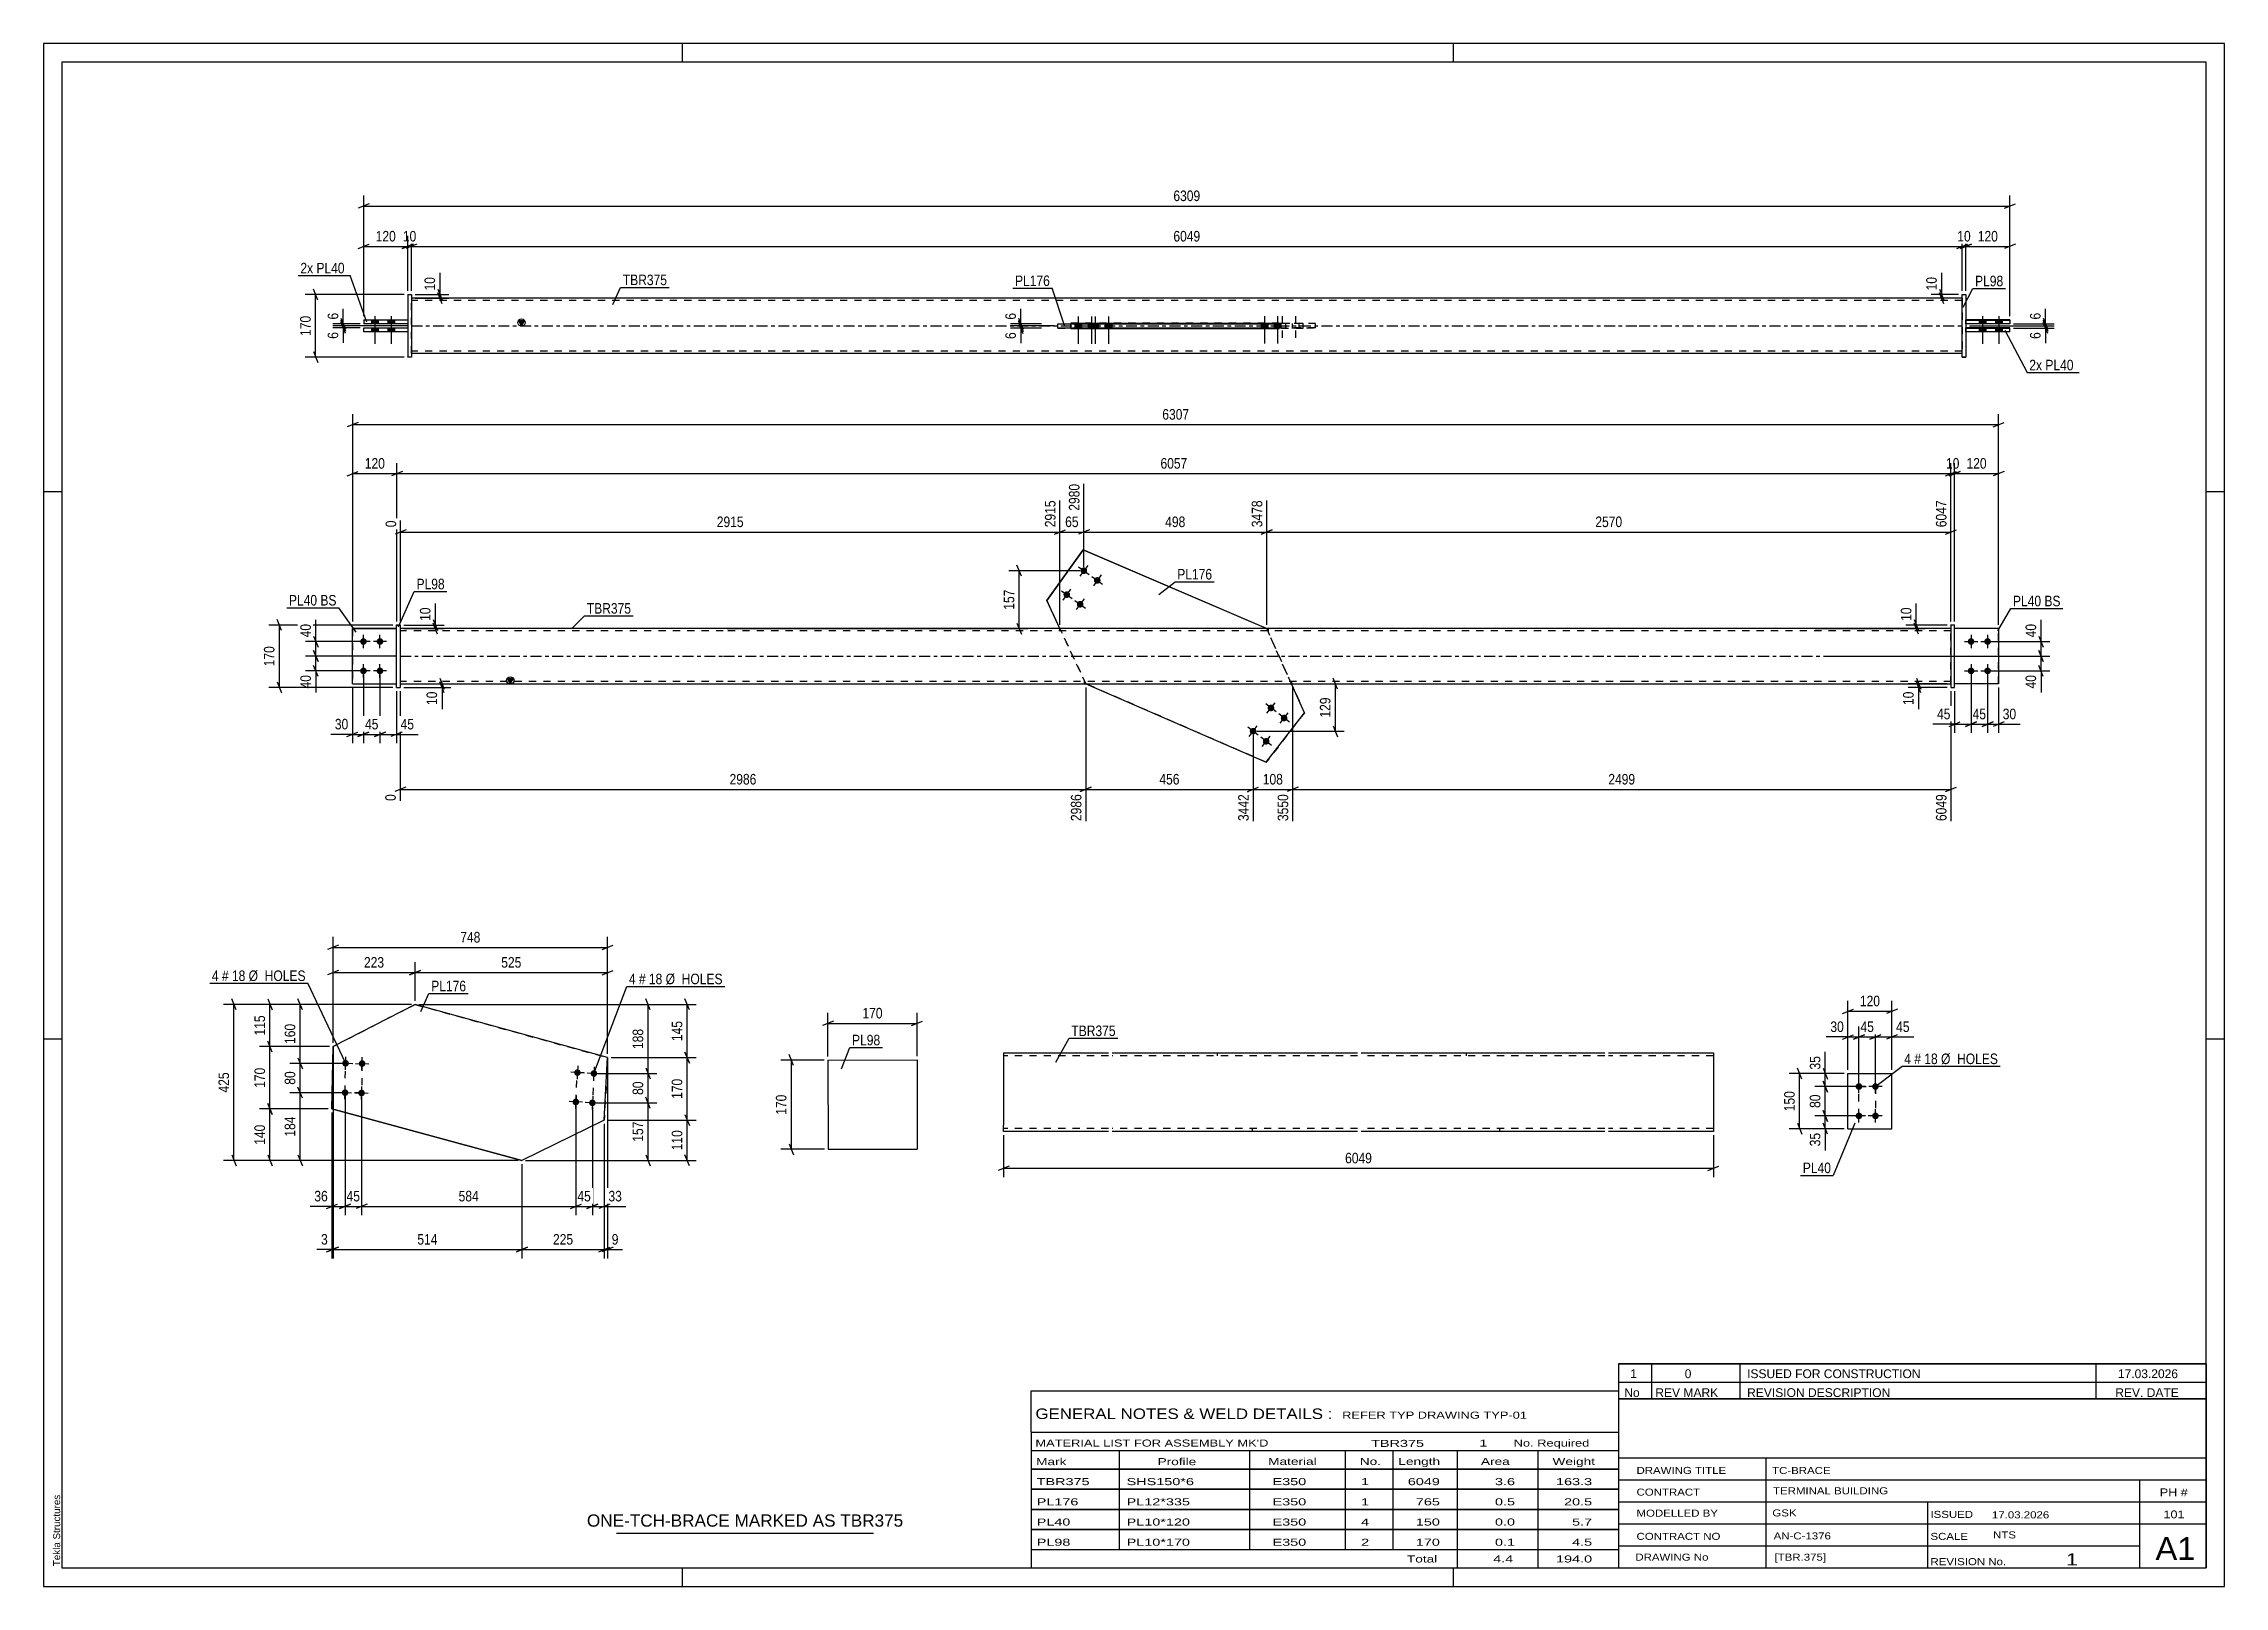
# Model space of a CAD drawing. Header units: millimetres. Extents: x 0 to 594, y 0 to 420.
import ezdxf

# ---------------------------------------------------------------- set-up
doc = ezdxf.new("R2010")
doc.units = ezdxf.units.MM
doc.linetypes.add('DXK_LINE_DOT2', pattern=[3.9198, 1.9599, -1.9599])
doc.linetypes.add('DXK_LINE_DOT3', pattern=[5.9187, 2.979, -0.9799, 0.9799, -0.9799])
doc.styles.add('Arial', font='ARIAL.TTF', dxfattribs={"height": 0.2})
doc.styles.add('Arial Narrow', font='ARIALN.TTF', dxfattribs={"height": 0.2})

# ---------------------------------------------------------------- blocks, each defined once
blk = doc.blocks.new('Unknown-580570462-1163')
at = {"color": 5, "linetype": 'Continuous'}
for p, q in [((594, 420), (0, 420)), ((0, 420), (0, 0)), ((174, 415), (174, 420)), ((384, 415), (384, 420)), ((594, 0), (594, 420)), ((589, 415), (5, 415)), ((5, 415), (5, 5)), ((589, 5), (589, 415)), ((5, 298), (0, 298)), ((594, 298), (589, 298)), ((5, 149), (0, 149)), ((594, 149), (589, 149)), ((0, 0), (594, 0)), ((5, 5), (589, 5)), ((174, 0), (174, 5)), ((384, 0), (384, 5))]:
    blk.add_line(p, q, dxfattribs=at)
at = {"color": 174, "linetype": 'Continuous', "style": 'Arial'}
blk.add_text('Tekla Structures', height=1.9102, rotation=90, dxfattribs=at).set_placement((4.5, 5.5))
blk = doc.blocks.new('Part-580570462-6301 - 6298')
at = {"color": 2, "linetype": 'Continuous'}
for p, q in [((491.46, 124.58), (491.46, 139.58)), ((491.46, 139.58), (503.46, 139.58)), ((503.46, 124.58), (503.46, 139.58)), ((491.46, 124.58), (503.46, 124.58)), ((491.46, 124.58), (503.46, 124.58))]:
    blk.add_line(p, q, dxfattribs=at)
at = {"color": 7, "linetype": 'DXK_LINE_DOT2'}
for p, q in [((491.46, 139.58), (503.46, 139.58)), ((491.46, 124.58), (491.46, 124.58)), ((491.46, 124.58), (491.46, 124.58)), ((503.46, 124.58), (503.46, 124.58)), ((503.46, 124.58), (503.46, 124.58))]:
    blk.add_line(p, q, dxfattribs=at)
blk = doc.blocks.new('Bolt-580570462-6302 - 6298')
at = {"linetype": 'Continuous'}
for points in [[(494.46, 135.18), (494.27, 135.2), (494.1, 135.26), (493.93, 135.35), (493.79, 135.48), (493.68, 135.63), (493.61, 135.8), (493.57, 135.99), (493.57, 136.18), (493.61, 136.36), (493.68, 136.53), (493.79, 136.68), (493.93, 136.81), (494.1, 136.9), (494.27, 136.96), (494.46, 136.98), (494.65, 136.96), (494.83, 136.9), (494.99, 136.81), (495.13, 136.68), (495.24, 136.53), (495.32, 136.36), (495.36, 136.18), (495.36, 135.99), (495.32, 135.8), (495.24, 135.63), (495.13, 135.48), (494.99, 135.35), (494.83, 135.26), (494.65, 135.2)], [(498.96, 135.18), (498.77, 135.2), (498.6, 135.26), (498.43, 135.35), (498.29, 135.48), (498.18, 135.63), (498.11, 135.8), (498.07, 135.99), (498.07, 136.18), (498.11, 136.36), (498.18, 136.53), (498.29, 136.68), (498.43, 136.81), (498.6, 136.9), (498.77, 136.96), (498.96, 136.98), (499.15, 136.96), (499.33, 136.9), (499.49, 136.81), (499.63, 136.68), (499.74, 136.53), (499.82, 136.36), (499.86, 136.18), (499.86, 135.99), (499.82, 135.8), (499.74, 135.63), (499.63, 135.48), (499.49, 135.35), (499.33, 135.26), (499.15, 135.2)], [(494.46, 127.18), (494.27, 127.2), (494.1, 127.26), (493.93, 127.35), (493.79, 127.48), (493.68, 127.63), (493.61, 127.8), (493.57, 127.99), (493.57, 128.18), (493.61, 128.36), (493.68, 128.53), (493.79, 128.68), (493.93, 128.81), (494.1, 128.9), (494.27, 128.96), (494.46, 128.98), (494.65, 128.96), (494.83, 128.9), (494.99, 128.81), (495.13, 128.68), (495.24, 128.53), (495.32, 128.36), (495.36, 128.18), (495.36, 127.99), (495.32, 127.8), (495.24, 127.63), (495.13, 127.48), (494.99, 127.35), (494.83, 127.26), (494.65, 127.2)], [(498.96, 127.18), (498.77, 127.2), (498.6, 127.26), (498.43, 127.35), (498.29, 127.48), (498.18, 127.63), (498.11, 127.8), (498.07, 127.99), (498.07, 128.18), (498.11, 128.36), (498.18, 128.53), (498.29, 128.68), (498.43, 128.81), (498.6, 128.9), (498.77, 128.96), (498.96, 128.98), (499.15, 128.96), (499.33, 128.9), (499.49, 128.81), (499.63, 128.68), (499.74, 128.53), (499.82, 128.36), (499.86, 128.18), (499.86, 127.99), (499.82, 127.8), (499.74, 127.63), (499.63, 127.48), (499.49, 127.35), (499.33, 127.26), (499.15, 127.2)]]:
    blk.add_hatch(color=1, dxfattribs=at).paths.add_polyline_path(points)
at = {"color": 1, "linetype": 'Continuous'}
for p, q in [((494.46, 134.28), (494.46, 137.88)), ((498.96, 134.28), (498.96, 137.88)), ((496.26, 136.08), (492.66, 136.08)), ((500.76, 136.08), (497.16, 136.08)), ((496.26, 128.08), (492.66, 128.08)), ((494.46, 126.28), (494.46, 129.88)), ((500.76, 128.08), (497.16, 128.08)), ((498.96, 126.28), (498.96, 129.88))]:
    blk.add_line(p, q, dxfattribs=at)
blk = doc.blocks.new('Part-580570462-2010 - 1977')
at = {"color": 2, "linetype": 'Continuous'}
for p, q in [((84.12, 260.74), (84.12, 260.73)), ((84.12, 260.74), (96.12, 260.74)), ((96.12, 260.74), (84.12, 260.74))]:
    blk.add_line(p, q, dxfattribs=at)
at = {"color": 7, "linetype": 'DXK_LINE_DOT2'}
for p, q in [((84.12, 260.74), (84.12, 245.74)), ((96.12, 245.74), (96.12, 260.74)), ((84.12, 245.74), (84.12, 245.74)), ((84.12, 245.74), (96.12, 245.74)), ((84.12, 245.74), (96.12, 245.74)), ((96.12, 245.74), (96.12, 245.74))]:
    blk.add_line(p, q, dxfattribs=at)
blk = doc.blocks.new('Part-580570462-1994 - 1977')
at = {"color": 2, "linetype": 'Continuous'}
for p, q in [((532.5, 260.73), (520.5, 260.73)), ((532.5, 260.73), (520.5, 260.73)), ((532.5, 260.73), (532.5, 245.73)), ((532.5, 245.73), (520.5, 245.73))]:
    blk.add_line(p, q, dxfattribs=at)
at = {"color": 7, "linetype": 'DXK_LINE_DOT2'}
for p, q in [((520.5, 260.73), (520.5, 260.73)), ((520.5, 245.73), (520.5, 260.73)), ((532.5, 260.73), (532.5, 260.73)), ((532.5, 260.73), (532.5, 260.73)), ((532.5, 245.73), (520.5, 245.73))]:
    blk.add_line(p, q, dxfattribs=at)
blk = doc.blocks.new('Part-580570462-2000 - 1977')
at = {"color": 2, "linetype": 'Continuous'}
for p, q in [((519.5, 261.72), (519.5, 261.75)), ((519.5, 261.75), (519.5, 244.72)), ((519.5, 261.75), (520.5, 261.75)), ((520.5, 261.72), (519.5, 261.72)), ((520.5, 244.72), (520.5, 261.75)), ((519.5, 244.72), (520.5, 244.72))]:
    blk.add_line(p, q, dxfattribs=at)
at = {"color": 7, "linetype": 'DXK_LINE_DOT2'}
blk.add_line((519.5, 244.75), (520.5, 244.75), dxfattribs=at)
blk = doc.blocks.new('Part-580570462-2005 - 1977')
at = {"color": 2, "linetype": 'Continuous'}
for p, q in [((84.12, 245.73), (84.12, 260.73)), ((84.12, 260.73), (96.12, 260.73)), ((96.12, 260.73), (84.12, 260.73)), ((84.12, 245.73), (96.12, 245.73))]:
    blk.add_line(p, q, dxfattribs=at)
at = {"color": 7, "linetype": 'DXK_LINE_DOT2'}
for p, q in [((84.12, 260.73), (84.12, 260.73)), ((84.12, 260.73), (84.12, 260.73)), ((96.12, 245.73), (96.12, 260.73)), ((84.12, 245.73), (84.12, 245.73)), ((84.12, 245.73), (96.12, 245.73)), ((96.12, 245.73), (96.12, 245.73))]:
    blk.add_line(p, q, dxfattribs=at)
blk = doc.blocks.new('Part-580570462-1989 - 1977')
at = {"linetype": 'Continuous'}
blk.add_hatch(color=2, dxfattribs=at).paths.add_polyline_path([(127.12, 245.73), (126.32, 247.13), (127.92, 247.13)])
at = {"color": 2, "linetype": 'Continuous'}
for p, q in [((185.12, 260.73), (97.12, 260.73)), ((431.4, 260.73), (185.22, 260.73)), ((519.5, 260.73), (431.5, 260.73)), ((97.12, 245.73), (185.12, 245.73)), ((127.12, 245.73), (126.32, 247.13)), ((126.32, 247.13), (127.92, 247.13)), ((127.92, 247.13), (127.12, 245.73)), ((185.22, 245.73), (431.4, 245.73)), ((431.5, 245.73), (519.5, 245.73))]:
    blk.add_line(p, q, dxfattribs=at)
at = {"color": 7, "linetype": 'DXK_LINE_DOT2'}
for p, q in [((97.12, 260.73), (97.12, 245.73)), ((185.12, 260.13), (97.12, 260.13)), ((431.4, 260.13), (185.22, 260.13)), ((276.71, 260.73), (276.71, 260.13)), ((333.51, 260.73), (333.51, 260.13)), ((519.5, 260.13), (431.5, 260.13)), ((519.5, 245.73), (519.5, 260.73)), ((185.12, 246.33), (97.12, 246.33)), ((431.4, 246.33), (185.22, 246.33)), ((283.49, 245.73), (283.49, 246.33)), ((339.96, 245.73), (339.96, 246.33)), ((519.5, 246.33), (431.5, 246.33))]:
    blk.add_line(p, q, dxfattribs=at)
at = {"color": 7, "linetype": 'DXK_LINE_DOT3'}
for p, q in [((97.12, 253.23), (185.12, 253.23)), ((185.22, 253.23), (431.4, 253.23)), ((431.5, 253.23), (519.5, 253.23))]:
    blk.add_line(p, q, dxfattribs=at)
at = {"color": 2, "linetype": 'Continuous'}
blk.add_circle((127.12, 246.63), 1, dxfattribs=at)
blk = doc.blocks.new('Part-580570462-1999 - 1977')
at = {"color": 2, "linetype": 'Continuous'}
for q in [(520.5, 260.74), (520.5, 260.74), (532.5, 260.73)]:
    blk.add_line((532.5, 260.74), q, dxfattribs=at)
at = {"color": 7, "linetype": 'DXK_LINE_DOT2'}
for p, q in [((520.5, 260.74), (520.5, 260.74)), ((520.5, 245.74), (520.5, 260.74)), ((532.5, 260.74), (532.5, 260.74)), ((532.5, 245.74), (532.5, 260.74)), ((532.5, 245.74), (520.5, 245.74)), ((532.5, 245.74), (520.5, 245.74))]:
    blk.add_line(p, q, dxfattribs=at)
blk = doc.blocks.new('Part-580570462-2013 - 1977')
at = {"color": 2, "linetype": 'Continuous'}
for p, q in [((96.12, 261.75), (97.12, 261.75)), ((96.12, 244.72), (96.12, 261.75)), ((96.12, 261.72), (97.12, 261.72)), ((97.12, 261.72), (97.12, 261.75)), ((97.12, 261.75), (97.12, 261.72)), ((97.12, 261.72), (97.12, 244.72)), ((96.12, 244.72), (97.12, 244.72))]:
    blk.add_line(p, q, dxfattribs=at)
at = {"color": 7, "linetype": 'DXK_LINE_DOT2'}
blk.add_line((96.12, 244.75), (97.12, 244.75), dxfattribs=at)
blk = doc.blocks.new('Part-580570462-2016 - 1977')
at = {"color": 2, "linetype": 'Continuous'}
for p, q in [((283.12, 282.19), (273.22, 268.37)), ((273.22, 268.37), (283.12, 282.19)), ((333.13, 260.73), (283.12, 282.19)), ((283.12, 282.19), (283.12, 282.19)), ((283.12, 282.19), (333.14, 260.74)), ((276.81, 260.73), (273.22, 268.37)), ((283.87, 245.73), (333.03, 224.36)), ((343.4, 237.83), (339.86, 245.73)), ((333.03, 224.36), (343.4, 237.83))]:
    blk.add_line(p, q, dxfattribs=at)
at = {"color": 7, "linetype": 'DXK_LINE_DOT2'}
for p, q in [((273.22, 268.37), (273.22, 268.37)), ((273.22, 268.37), (283.87, 245.74)), ((283.87, 245.73), (276.81, 260.73)), ((333.14, 260.73), (333.13, 260.73)), ((333.14, 260.73), (333.14, 260.74)), ((333.14, 260.74), (343.4, 237.83)), ((339.86, 245.73), (333.14, 260.73)), ((283.87, 245.73), (283.87, 245.74)), ((333.03, 224.36), (283.87, 245.74)), ((343.4, 237.83), (333.03, 224.36)), ((343.4, 237.83), (343.4, 237.83)), ((333.03, 224.36), (333.03, 224.36))]:
    blk.add_line(p, q, dxfattribs=at)
blk = doc.blocks.new('Bolt-580570462-2017 - 1977')
at = {"linetype": 'Continuous'}
for points in [[(525, 258.13), (525.19, 258.11), (525.37, 258.05), (525.53, 257.96), (525.67, 257.83), (525.78, 257.68), (525.86, 257.51), (525.9, 257.33), (525.9, 257.14), (525.86, 256.95), (525.78, 256.78), (525.67, 256.63), (525.53, 256.5), (525.37, 256.41), (525.19, 256.35), (525, 256.33), (524.82, 256.35), (524.64, 256.41), (524.47, 256.5), (524.33, 256.63), (524.22, 256.78), (524.15, 256.95), (524.11, 257.14), (524.11, 257.33), (524.15, 257.51), (524.22, 257.68), (524.33, 257.83), (524.47, 257.96), (524.64, 258.05), (524.82, 258.11)], [(529.5, 258.13), (529.69, 258.11), (529.87, 258.05), (530.03, 257.96), (530.17, 257.83), (530.28, 257.68), (530.36, 257.51), (530.4, 257.33), (530.4, 257.14), (530.36, 256.95), (530.28, 256.78), (530.17, 256.63), (530.03, 256.5), (529.87, 256.41), (529.69, 256.35), (529.5, 256.33), (529.32, 256.35), (529.14, 256.41), (528.97, 256.5), (528.83, 256.63), (528.72, 256.78), (528.65, 256.95), (528.61, 257.14), (528.61, 257.33), (528.65, 257.51), (528.72, 257.68), (528.83, 257.83), (528.97, 257.96), (529.14, 258.05), (529.32, 258.11)], [(525, 250.13), (525.19, 250.11), (525.37, 250.05), (525.53, 249.96), (525.67, 249.83), (525.78, 249.68), (525.86, 249.51), (525.9, 249.33), (525.9, 249.14), (525.86, 248.95), (525.78, 248.78), (525.67, 248.63), (525.53, 248.5), (525.37, 248.41), (525.19, 248.35), (525, 248.33), (524.82, 248.35), (524.64, 248.41), (524.47, 248.5), (524.33, 248.63), (524.22, 248.78), (524.15, 248.95), (524.11, 249.14), (524.11, 249.33), (524.15, 249.51), (524.22, 249.68), (524.33, 249.83), (524.47, 249.96), (524.64, 250.05), (524.82, 250.11)], [(529.5, 250.13), (529.69, 250.11), (529.87, 250.05), (530.03, 249.96), (530.17, 249.83), (530.28, 249.68), (530.36, 249.51), (530.4, 249.33), (530.4, 249.14), (530.36, 248.95), (530.28, 248.78), (530.17, 248.63), (530.03, 248.5), (529.87, 248.41), (529.69, 248.35), (529.5, 248.33), (529.32, 248.35), (529.14, 248.41), (528.97, 248.5), (528.83, 248.63), (528.72, 248.78), (528.65, 248.95), (528.61, 249.14), (528.61, 249.33), (528.65, 249.51), (528.72, 249.68), (528.83, 249.83), (528.97, 249.96), (529.14, 250.05), (529.32, 250.11)]]:
    blk.add_hatch(color=1, dxfattribs=at).paths.add_polyline_path(points)
at = {"color": 1, "linetype": 'Continuous'}
for p, q in [((523.2, 257.23), (526.8, 257.23)), ((525, 259.03), (525, 255.43)), ((527.7, 257.23), (531.3, 257.23)), ((529.5, 259.03), (529.5, 255.43)), ((525, 251.03), (525, 247.43)), ((529.5, 251.03), (529.5, 247.43)), ((523.2, 249.23), (526.8, 249.23)), ((527.7, 249.23), (531.3, 249.23))]:
    blk.add_line(p, q, dxfattribs=at)
blk = doc.blocks.new('Bolt-580570462-2018 - 1977')
at = {"linetype": 'Continuous'}
for points in [[(87.12, 258.13), (87.3, 258.11), (87.48, 258.05), (87.64, 257.96), (87.78, 257.83), (87.9, 257.68), (87.97, 257.51), (88.01, 257.33), (88.01, 257.14), (87.97, 256.95), (87.9, 256.78), (87.78, 256.63), (87.64, 256.5), (87.48, 256.41), (87.3, 256.35), (87.12, 256.33), (86.93, 256.35), (86.75, 256.41), (86.59, 256.5), (86.45, 256.63), (86.34, 256.78), (86.26, 256.95), (86.22, 257.14), (86.22, 257.33), (86.26, 257.51), (86.34, 257.68), (86.45, 257.83), (86.59, 257.96), (86.75, 258.05), (86.93, 258.11)], [(91.62, 258.13), (91.8, 258.11), (91.98, 258.05), (92.14, 257.96), (92.28, 257.83), (92.4, 257.68), (92.47, 257.51), (92.51, 257.33), (92.51, 257.14), (92.47, 256.95), (92.4, 256.78), (92.28, 256.63), (92.14, 256.5), (91.98, 256.41), (91.8, 256.35), (91.62, 256.33), (91.43, 256.35), (91.25, 256.41), (91.09, 256.5), (90.95, 256.63), (90.84, 256.78), (90.76, 256.95), (90.72, 257.14), (90.72, 257.33), (90.76, 257.51), (90.84, 257.68), (90.95, 257.83), (91.09, 257.96), (91.25, 258.05), (91.43, 258.11)], [(87.12, 250.13), (87.3, 250.11), (87.48, 250.05), (87.64, 249.96), (87.78, 249.83), (87.9, 249.68), (87.97, 249.51), (88.01, 249.33), (88.01, 249.14), (87.97, 248.95), (87.9, 248.78), (87.78, 248.63), (87.64, 248.5), (87.48, 248.41), (87.3, 248.35), (87.12, 248.33), (86.93, 248.35), (86.75, 248.41), (86.59, 248.5), (86.45, 248.63), (86.34, 248.78), (86.26, 248.95), (86.22, 249.14), (86.22, 249.33), (86.26, 249.51), (86.34, 249.68), (86.45, 249.83), (86.59, 249.96), (86.75, 250.05), (86.93, 250.11)], [(91.62, 250.13), (91.8, 250.11), (91.98, 250.05), (92.14, 249.96), (92.28, 249.83), (92.4, 249.68), (92.47, 249.51), (92.51, 249.33), (92.51, 249.14), (92.47, 248.95), (92.4, 248.78), (92.28, 248.63), (92.14, 248.5), (91.98, 248.41), (91.8, 248.35), (91.62, 248.33), (91.43, 248.35), (91.25, 248.41), (91.09, 248.5), (90.95, 248.63), (90.84, 248.78), (90.76, 248.95), (90.72, 249.14), (90.72, 249.33), (90.76, 249.51), (90.84, 249.68), (90.95, 249.83), (91.09, 249.96), (91.25, 250.05), (91.43, 250.11)]]:
    blk.add_hatch(color=1, dxfattribs=at).paths.add_polyline_path(points)
at = {"color": 1, "linetype": 'Continuous'}
for p, q in [((88.92, 257.23), (85.32, 257.23)), ((87.12, 255.43), (87.12, 259.03)), ((93.42, 257.23), (89.82, 257.23)), ((91.62, 255.43), (91.62, 259.03)), ((87.12, 247.43), (87.12, 251.03)), ((91.62, 247.43), (91.62, 251.03)), ((88.92, 249.23), (85.32, 249.23)), ((93.42, 249.23), (89.82, 249.23))]:
    blk.add_line(p, q, dxfattribs=at)
blk = doc.blocks.new('Bolt-580570462-2019 - 1977')
at = {"linetype": 'Continuous'}
for points in [[(283.34, 277.39), (283.53, 277.37), (283.71, 277.31), (283.87, 277.22), (284.01, 277.09), (284.12, 276.94), (284.2, 276.77), (284.24, 276.59), (284.24, 276.4), (284.2, 276.21), (284.12, 276.04), (284.01, 275.89), (283.87, 275.76), (283.71, 275.67), (283.53, 275.61), (283.34, 275.59), (283.15, 275.61), (282.97, 275.67), (282.81, 275.76), (282.67, 275.89), (282.56, 276.04), (282.48, 276.21), (282.45, 276.4), (282.45, 276.59), (282.48, 276.77), (282.56, 276.94), (282.67, 277.09), (282.81, 277.22), (282.97, 277.31), (283.15, 277.37)], [(287, 274.77), (287.19, 274.75), (287.36, 274.69), (287.53, 274.6), (287.67, 274.47), (287.78, 274.32), (287.85, 274.15), (287.89, 273.97), (287.89, 273.78), (287.85, 273.59), (287.78, 273.42), (287.67, 273.27), (287.53, 273.14), (287.36, 273.05), (287.19, 272.99), (287, 272.97), (286.81, 272.99), (286.63, 273.05), (286.47, 273.14), (286.33, 273.27), (286.22, 273.42), (286.14, 273.59), (286.1, 273.78), (286.1, 273.97), (286.14, 274.15), (286.22, 274.32), (286.33, 274.47), (286.47, 274.6), (286.63, 274.69), (286.81, 274.75)], [(278.68, 270.89), (278.87, 270.87), (279.05, 270.81), (279.21, 270.72), (279.35, 270.59), (279.46, 270.44), (279.54, 270.27), (279.58, 270.08), (279.58, 269.9), (279.54, 269.71), (279.46, 269.54), (279.35, 269.39), (279.21, 269.26), (279.05, 269.17), (278.87, 269.11), (278.68, 269.09), (278.49, 269.11), (278.32, 269.17), (278.15, 269.26), (278.01, 269.39), (277.9, 269.54), (277.83, 269.71), (277.79, 269.9), (277.79, 270.08), (277.83, 270.27), (277.9, 270.44), (278.01, 270.59), (278.15, 270.72), (278.32, 270.81), (278.49, 270.87)], [(282.34, 268.27), (282.53, 268.25), (282.71, 268.19), (282.87, 268.1), (283.01, 267.97), (283.12, 267.82), (283.2, 267.65), (283.23, 267.46), (283.23, 267.27), (283.2, 267.09), (283.12, 266.92), (283.01, 266.77), (282.87, 266.64), (282.71, 266.55), (282.53, 266.49), (282.34, 266.47), (282.15, 266.49), (281.97, 266.55), (281.81, 266.64), (281.67, 266.77), (281.56, 266.92), (281.48, 267.09), (281.44, 267.27), (281.44, 267.46), (281.48, 267.65), (281.56, 267.82), (281.67, 267.97), (281.81, 268.1), (281.97, 268.19), (282.15, 268.25)]]:
    blk.add_hatch(color=1, dxfattribs=at).paths.add_polyline_path(points)
at = {"color": 1, "linetype": 'Continuous'}
for p, q in [((281.88, 277.54), (284.8, 275.45)), ((284.39, 277.96), (282.29, 275.03)), ((285.54, 274.92), (288.46, 272.82)), ((288.05, 275.34), (285.95, 272.41)), ((277.22, 271.04), (280.14, 268.94)), ((279.73, 271.45), (277.63, 268.53)), ((280.88, 268.42), (283.8, 266.32)), ((283.39, 268.83), (281.29, 265.91))]:
    blk.add_line(p, q, dxfattribs=at)
blk = doc.blocks.new('Bolt-580570462-2020 - 1977')
at = {"linetype": 'Continuous'}
for points in [[(334.32, 240.05), (334.51, 240.03), (334.68, 239.97), (334.85, 239.87), (334.99, 239.75), (335.1, 239.6), (335.17, 239.42), (335.21, 239.24), (335.21, 239.05), (335.17, 238.87), (335.1, 238.7), (334.99, 238.54), (334.85, 238.42), (334.68, 238.32), (334.51, 238.26), (334.32, 238.25), (334.13, 238.26), (333.95, 238.32), (333.79, 238.42), (333.65, 238.54), (333.54, 238.7), (333.46, 238.87), (333.42, 239.05), (333.42, 239.24), (333.46, 239.42), (333.54, 239.6), (333.65, 239.75), (333.79, 239.87), (333.95, 239.97), (334.13, 240.03)], [(329.44, 233.71), (329.62, 233.69), (329.8, 233.63), (329.97, 233.53), (330.11, 233.41), (330.22, 233.26), (330.29, 233.08), (330.33, 232.9), (330.33, 232.71), (330.29, 232.53), (330.22, 232.36), (330.11, 232.2), (329.97, 232.08), (329.8, 231.98), (329.62, 231.93), (329.44, 231.91), (329.25, 231.93), (329.07, 231.98), (328.91, 232.08), (328.77, 232.2), (328.66, 232.36), (328.58, 232.53), (328.54, 232.71), (328.54, 232.9), (328.58, 233.08), (328.66, 233.26), (328.77, 233.41), (328.91, 233.53), (329.07, 233.63), (329.25, 233.69)], [(337.88, 237.3), (338.07, 237.28), (338.25, 237.22), (338.41, 237.13), (338.55, 237), (338.66, 236.85), (338.74, 236.68), (338.78, 236.49), (338.78, 236.31), (338.74, 236.12), (338.66, 235.95), (338.55, 235.8), (338.41, 235.67), (338.25, 235.58), (338.07, 235.52), (337.88, 235.5), (337.7, 235.52), (337.52, 235.58), (337.35, 235.67), (337.21, 235.8), (337.1, 235.95), (337.03, 236.12), (336.99, 236.31), (336.99, 236.49), (337.03, 236.68), (337.1, 236.85), (337.21, 237), (337.35, 237.13), (337.52, 237.22), (337.7, 237.28)], [(333, 230.96), (333.19, 230.94), (333.37, 230.88), (333.53, 230.79), (333.67, 230.66), (333.78, 230.51), (333.86, 230.34), (333.9, 230.15), (333.9, 229.97), (333.86, 229.78), (333.78, 229.61), (333.67, 229.46), (333.53, 229.33), (333.37, 229.24), (333.19, 229.18), (333, 229.16), (332.82, 229.18), (332.64, 229.24), (332.47, 229.33), (332.33, 229.46), (332.22, 229.61), (332.15, 229.78), (332.11, 229.97), (332.11, 230.15), (332.15, 230.34), (332.22, 230.51), (332.33, 230.66), (332.47, 230.79), (332.64, 230.88), (332.82, 230.94)]]:
    blk.add_hatch(color=1, dxfattribs=at).paths.add_polyline_path(points)
at = {"color": 1, "linetype": 'Continuous'}
for p, q in [((335.74, 238.05), (332.89, 240.24)), ((333.22, 237.72), (335.42, 240.57)), ((336.79, 234.97), (338.98, 237.83)), ((330.86, 231.71), (328.01, 233.91)), ((328.34, 231.38), (330.54, 234.23)), ((339.31, 235.3), (336.46, 237.5)), ((334.43, 228.96), (331.58, 231.16)), ((331.91, 228.64), (334.1, 231.49))]:
    blk.add_line(p, q, dxfattribs=at)
blk = doc.blocks.new('Part-580570462-1474 - 1403')
at = {"color": 2, "linetype": 'Continuous'}
for p, q in [((522.58, 351.7), (522.58, 351.66)), ((522.58, 351.66), (522.58, 351.7)), ((522.58, 351.7), (523.58, 351.7)), ((522.58, 334.66), (522.58, 351.66)), ((522.58, 351.66), (523.58, 351.66)), ((523.58, 351.66), (523.58, 351.7)), ((523.58, 351.7), (523.58, 351.66)), ((523.58, 351.66), (523.58, 334.66)), ((522.58, 334.66), (523.58, 334.66))]:
    blk.add_line(p, q, dxfattribs=at)
at = {"color": 7, "linetype": 'DXK_LINE_DOT2'}
for p, q in [((522.58, 334.7), (523.58, 334.7)), ((523.58, 334.7), (523.58, 334.66))]:
    blk.add_line(p, q, dxfattribs=at)
blk = doc.blocks.new('Part-580570462-1459 - 1403')
at = {"color": 2, "linetype": 'Continuous'}
for p, q in [((535.58, 344.79), (523.58, 344.79)), ((523.58, 344.76), (535.58, 344.76)), ((535.58, 344.79), (535.58, 343.76)), ((535.58, 343.76), (523.58, 343.76))]:
    blk.add_line(p, q, dxfattribs=at)
at = {"color": 7, "linetype": 'DXK_LINE_DOT2'}
for p, q in [((523.58, 343.76), (523.58, 344.79)), ((523.58, 343.79), (535.58, 343.79))]:
    blk.add_line(p, q, dxfattribs=at)
blk = doc.blocks.new('Part-580570462-1443 - 1403')
at = {"linetype": 'Continuous'}
blk.add_hatch(color=2, dxfattribs=at).paths.add_polyline_path([(130.19, 343.18), (129.39, 344.58), (130.99, 344.58)])
at = {"color": 2, "linetype": 'Continuous'}
for p, q in [((188.19, 350.68), (100.19, 350.68)), ((434.48, 350.68), (188.29, 350.68)), ((522.58, 350.68), (434.58, 350.68)), ((130.19, 343.18), (129.39, 344.58)), ((129.39, 344.58), (130.99, 344.58)), ((130.99, 344.58), (130.19, 343.18)), ((279.78, 343.86), (336.58, 343.86)), ((279.78, 343.86), (279.78, 343.74)), ((279.78, 342.46), (279.78, 342.54)), ((279.78, 342.46), (336.58, 342.46)), ((279.78, 342.46), (336.58, 342.46)), ((286.56, 343.72), (286.56, 343.86)), ((286.56, 342.49), (286.56, 342.52)), ((336.58, 342.49), (286.56, 342.49)), ((336.58, 342.49), (286.56, 342.49)), ((336.58, 343.86), (336.58, 342.46)), ((188.19, 335.68), (100.19, 335.68)), ((434.48, 335.68), (188.29, 335.68)), ((522.58, 335.68), (434.58, 335.68))]:
    blk.add_line(p, q, dxfattribs=at)
at = {"color": 7, "linetype": 'DXK_LINE_DOT2'}
for p, q in [((100.19, 335.68), (100.19, 350.68)), ((522.58, 350.68), (522.58, 335.68)), ((188.19, 350.08), (100.19, 350.08)), ((434.48, 350.08), (188.29, 350.08)), ((522.58, 350.08), (434.58, 350.08)), ((279.78, 343.86), (279.78, 343.86)), ((336.58, 343.86), (279.78, 343.86)), ((279.78, 343.86), (279.78, 343.86)), ((279.78, 342.46), (279.78, 343.74)), ((286.56, 343.86), (286.56, 343.89)), ((286.56, 343.89), (286.56, 343.86)), ((286.56, 343.89), (343.03, 343.89)), ((286.56, 343.89), (286.56, 343.89)), ((286.56, 343.89), (343.03, 343.89)), ((286.56, 343.89), (286.56, 343.89)), ((286.56, 342.49), (286.56, 343.72)), ((336.58, 343.86), (336.58, 343.86)), ((336.58, 343.86), (336.58, 343.86)), ((343.03, 342.49), (336.58, 342.49)), ((343.03, 342.49), (336.58, 342.49)), ((343.03, 343.89), (343.03, 342.49)), ((188.19, 336.28), (100.19, 336.28)), ((434.48, 336.28), (188.29, 336.28)), ((522.58, 336.28), (434.58, 336.28))]:
    blk.add_line(p, q, dxfattribs=at)
at = {"color": 7, "linetype": 'DXK_LINE_DOT3'}
for p, q in [((100.19, 343.18), (188.19, 343.18)), ((188.29, 343.18), (434.48, 343.18)), ((434.58, 343.18), (522.58, 343.18))]:
    blk.add_line(p, q, dxfattribs=at)
at = {"color": 2, "linetype": 'Continuous'}
blk.add_circle((130.19, 344.08), 1, dxfattribs=at)
blk = doc.blocks.new('Part-580570462-1475 - 1403')
at = {"color": 2, "linetype": 'Continuous'}
for p, q in [((87.19, 341.56), (87.19, 342.59)), ((87.19, 342.59), (99.19, 342.59)), ((99.19, 342.56), (87.19, 342.56)), ((99.19, 341.56), (87.19, 341.56))]:
    blk.add_line(p, q, dxfattribs=at)
at = {"color": 7, "linetype": 'DXK_LINE_DOT2'}
for p, q in [((87.19, 341.59), (99.19, 341.59)), ((99.19, 342.59), (99.19, 341.56))]:
    blk.add_line(p, q, dxfattribs=at)
blk = doc.blocks.new('Bolt-580570462-1411 - 1403')
at = {"linetype": 'Continuous'}
for points in [[(331.61, 342.62), (333.41, 342.62), (333.41, 343.82), (331.61, 343.82)], [(335.18, 342.62), (336.98, 342.63), (336.98, 343.83), (335.18, 343.82)]]:
    blk.add_hatch(color=1, dxfattribs=at).paths.add_polyline_path(points)
at = {"color": 1, "linetype": 'Continuous'}
for p, q in [((332.51, 345.82), (332.51, 338.32)), ((336.08, 345.82), (336.08, 338.32)), ((331.61, 343.82), (331.61, 342.62)), ((333.41, 343.82), (333.41, 342.62)), ((335.18, 343.82), (335.18, 342.62)), ((336.98, 343.83), (336.98, 342.63))]:
    blk.add_line(p, q, dxfattribs=at)
at = {"color": 1, "linetype": 'DXK_LINE_DOT2'}
for p, q in [((337.39, 345.81), (337.39, 338.31)), ((340.96, 345.81), (340.96, 338.31)), ((336.49, 343.8), (336.49, 342.6)), ((338.29, 343.81), (338.29, 342.61)), ((340.06, 343.81), (340.06, 342.61)), ((341.86, 343.81), (341.86, 342.61))]:
    blk.add_line(p, q, dxfattribs=at)
blk = doc.blocks.new('Part-580570462-1444 - 1403')
at = {"color": 2, "linetype": 'Continuous'}
for p, q in [((535.58, 342.59), (523.58, 342.59)), ((523.58, 342.56), (535.58, 342.56)), ((535.58, 341.56), (523.58, 341.56)), ((535.58, 341.56), (535.58, 342.59))]:
    blk.add_line(p, q, dxfattribs=at)
at = {"color": 7, "linetype": 'DXK_LINE_DOT2'}
for p, q in [((523.58, 341.56), (523.58, 342.59)), ((523.58, 341.59), (535.58, 341.59))]:
    blk.add_line(p, q, dxfattribs=at)
blk = doc.blocks.new('Bolt-580570462-1412 - 1403')
at = {"linetype": 'Continuous'}
for points in [[(282.66, 343.75), (280.86, 343.74), (280.86, 342.54), (282.66, 342.55)], [(286.31, 343.75), (284.51, 343.75), (284.51, 342.55), (286.31, 342.55)], [(287.31, 343.73), (285.51, 343.73), (285.51, 342.53), (287.31, 342.53)], [(290.97, 343.74), (289.17, 343.74), (289.17, 342.54), (290.97, 342.54)]]:
    blk.add_hatch(color=1, dxfattribs=at).paths.add_polyline_path(points)
at = {"color": 1, "linetype": 'Continuous'}
for p, q in [((281.76, 345.75), (281.76, 338.25)), ((285.41, 345.75), (285.41, 338.25)), ((286.41, 345.73), (286.41, 338.23)), ((290.07, 345.74), (290.07, 338.24)), ((280.86, 343.74), (280.86, 342.54)), ((282.66, 343.75), (282.66, 342.55)), ((284.51, 343.75), (284.51, 342.55)), ((285.51, 343.73), (285.51, 342.53)), ((286.31, 343.75), (286.31, 342.55)), ((287.31, 343.73), (287.31, 342.53)), ((289.17, 343.74), (289.17, 342.54)), ((290.97, 343.74), (290.97, 342.54))]:
    blk.add_line(p, q, dxfattribs=at)
blk = doc.blocks.new('Part-580570462-1490 - 1403')
at = {"color": 2, "linetype": 'Continuous'}
for p, q in [((87.19, 344.76), (87.19, 344.79)), ((87.19, 344.79), (87.19, 343.76)), ((87.19, 344.79), (99.19, 344.79)), ((99.19, 344.76), (87.19, 344.76)), ((99.19, 343.76), (87.19, 343.76))]:
    blk.add_line(p, q, dxfattribs=at)
at = {"color": 7, "linetype": 'DXK_LINE_DOT2'}
for p, q in [((99.19, 344.79), (99.19, 343.76)), ((87.19, 343.79), (99.19, 343.79))]:
    blk.add_line(p, q, dxfattribs=at)
blk = doc.blocks.new('Part-580570462-1505 - 1403')
at = {"color": 2, "linetype": 'Continuous'}
for p, q in [((99.19, 351.7), (100.19, 351.7)), ((99.19, 351.7), (99.19, 334.66)), ((99.19, 351.66), (100.19, 351.66)), ((100.19, 351.66), (100.19, 351.7)), ((100.19, 351.7), (100.19, 334.66)), ((100.19, 334.66), (99.19, 334.66))]:
    blk.add_line(p, q, dxfattribs=at)
at = {"color": 7, "linetype": 'DXK_LINE_DOT2'}
for p, q in [((99.19, 334.7), (100.19, 334.7)), ((99.19, 334.66), (99.19, 334.7))]:
    blk.add_line(p, q, dxfattribs=at)
blk = doc.blocks.new('Part-580570462-1520 - 1403')
at = {"color": 2, "linetype": 'Continuous'}
for p, q in [((276.29, 343.75), (286.95, 343.79)), ((276.29, 342.55), (276.29, 343.75)), ((276.29, 343.75), (286.19, 343.72)), ((286.19, 342.52), (276.29, 342.55)), ((286.19, 343.72), (336.21, 343.76)), ((286.19, 342.52), (286.19, 343.72)), ((336.21, 342.56), (286.19, 342.52)), ((336.11, 343.84), (286.95, 343.79)), ((336.58, 343.83), (336.11, 343.84)), ((336.58, 343.77), (336.21, 343.76)), ((336.21, 342.56), (336.21, 343.76)), ((336.58, 342.57), (336.21, 342.56))]:
    blk.add_line(p, q, dxfattribs=at)
at = {"color": 7, "linetype": 'DXK_LINE_DOT2'}
for p, q in [((276.29, 342.55), (286.95, 342.59)), ((286.95, 342.59), (286.95, 343.79)), ((286.95, 342.59), (336.11, 342.64)), ((336.11, 342.64), (336.11, 343.84)), ((336.11, 342.64), (346.48, 342.61)), ((346.48, 343.81), (336.58, 343.83)), ((346.48, 343.81), (336.58, 343.77)), ((346.48, 342.61), (336.58, 342.57)), ((346.48, 342.61), (346.48, 343.81))]:
    blk.add_line(p, q, dxfattribs=at)
blk = doc.blocks.new('Bolt-580570462-1521 - 1403')
at = {"linetype": 'Continuous'}
for points in [[(528.98, 344.79), (527.18, 344.79), (527.18, 343.79), (528.98, 343.79)], [(528.98, 344.77), (527.18, 344.77), (527.18, 343.77), (528.98, 343.77)], [(533.48, 344.79), (531.68, 344.79), (531.68, 343.79), (533.48, 343.79)], [(533.48, 344.77), (531.68, 344.77), (531.68, 343.77), (533.48, 343.77)], [(528.98, 342.59), (527.18, 342.59), (527.18, 341.59), (528.98, 341.59)], [(528.98, 342.57), (527.18, 342.57), (527.18, 341.57), (528.98, 341.57)], [(533.48, 342.59), (531.68, 342.59), (531.68, 341.59), (533.48, 341.59)], [(533.48, 342.57), (531.68, 342.57), (531.68, 341.57), (533.48, 341.57)]]:
    blk.add_hatch(color=1, dxfattribs=at).paths.add_polyline_path(points)
at = {"color": 1, "linetype": 'Continuous'}
for p, q in [((527.18, 344.79), (527.18, 343.79)), ((527.18, 344.77), (527.18, 343.77)), ((528.08, 345.79), (528.08, 338.29)), ((528.08, 345.77), (528.08, 338.27)), ((528.98, 344.79), (528.98, 343.79)), ((528.98, 344.77), (528.98, 343.77)), ((531.68, 344.79), (531.68, 343.79)), ((531.68, 344.77), (531.68, 343.77)), ((532.58, 345.79), (532.58, 338.29)), ((532.58, 345.77), (532.58, 338.27)), ((533.48, 344.79), (533.48, 343.79)), ((533.48, 344.77), (533.48, 343.77)), ((527.18, 342.59), (527.18, 341.59)), ((527.18, 342.57), (527.18, 341.57)), ((528.98, 342.59), (528.98, 341.59)), ((528.98, 342.57), (528.98, 341.57)), ((531.68, 342.59), (531.68, 341.59)), ((531.68, 342.57), (531.68, 341.57)), ((533.48, 342.59), (533.48, 341.59)), ((533.48, 342.57), (533.48, 341.57))]:
    blk.add_line(p, q, dxfattribs=at)
blk = doc.blocks.new('Bolt-580570462-1522 - 1403')
at = {"linetype": 'Continuous'}
for points in [[(89.29, 343.79), (91.09, 343.79), (91.09, 344.79), (89.29, 344.79)], [(89.29, 343.77), (91.09, 343.77), (91.09, 344.77), (89.29, 344.77)], [(93.79, 343.79), (95.59, 343.79), (95.59, 344.79), (93.79, 344.79)], [(93.79, 343.77), (95.59, 343.77), (95.59, 344.77), (93.79, 344.77)], [(89.29, 341.59), (91.09, 341.59), (91.09, 342.59), (89.29, 342.59)], [(89.29, 341.57), (91.09, 341.57), (91.09, 342.57), (89.29, 342.57)], [(93.79, 341.59), (95.59, 341.59), (95.59, 342.59), (93.79, 342.59)], [(93.79, 341.57), (95.59, 341.57), (95.59, 342.57), (93.79, 342.57)]]:
    blk.add_hatch(color=1, dxfattribs=at).paths.add_polyline_path(points)
at = {"color": 1, "linetype": 'Continuous'}
for p, q in [((89.29, 344.79), (89.29, 343.79)), ((89.29, 344.77), (89.29, 343.77)), ((90.19, 345.79), (90.19, 338.29)), ((90.19, 345.77), (90.19, 338.27)), ((91.09, 344.79), (91.09, 343.79)), ((91.09, 344.77), (91.09, 343.77)), ((93.79, 344.79), (93.79, 343.79)), ((93.79, 344.77), (93.79, 343.77)), ((94.69, 345.79), (94.69, 338.29)), ((94.69, 345.77), (94.69, 338.27)), ((95.59, 344.79), (95.59, 343.79)), ((95.59, 344.77), (95.59, 343.77)), ((89.29, 342.59), (89.29, 341.59)), ((89.29, 342.57), (89.29, 341.57)), ((91.09, 342.59), (91.09, 341.59)), ((91.09, 342.57), (91.09, 341.57)), ((93.79, 342.59), (93.79, 341.59)), ((93.79, 342.57), (93.79, 341.57)), ((95.59, 342.59), (95.59, 341.59)), ((95.59, 342.57), (95.59, 341.57))]:
    blk.add_line(p, q, dxfattribs=at)
blk = doc.blocks.new('Part-580570462-6310 - 6309')
at = {"color": 2, "linetype": 'Continuous'}
for p, q in [((213.63, 143.27), (237.91, 143.32)), ((213.63, 143.27), (213.67, 118.99)), ((237.91, 143.32), (237.96, 119.03)), ((213.67, 118.99), (237.96, 119.03))]:
    blk.add_line(p, q, dxfattribs=at)
blk = doc.blocks.new('Bolt-580570462-6319 - 6316')
at = {"linetype": 'Continuous'}
for points in [[(81.69, 141.7), (81.56, 141.83), (81.45, 141.99), (81.38, 142.16), (81.35, 142.35), (81.36, 142.54), (81.41, 142.72), (81.49, 142.89), (81.61, 143.03), (81.76, 143.15), (81.93, 143.24), (82.11, 143.29), (82.29, 143.3), (82.48, 143.27), (82.66, 143.2), (82.81, 143.1), (82.95, 142.97), (83.05, 142.81), (83.12, 142.64), (83.15, 142.45), (83.14, 142.26), (83.09, 142.08), (83.01, 141.91), (82.89, 141.77), (82.75, 141.65), (82.58, 141.56), (82.4, 141.51), (82.21, 141.5), (82.02, 141.53), (81.85, 141.6)], [(86.19, 141.61), (86.06, 141.75), (85.95, 141.9), (85.88, 142.08), (85.85, 142.26), (85.86, 142.45), (85.91, 142.63), (85.99, 142.8), (86.11, 142.95), (86.26, 143.07), (86.42, 143.15), (86.61, 143.2), (86.79, 143.21), (86.98, 143.19), (87.16, 143.12), (87.31, 143.02), (87.45, 142.89), (87.55, 142.73), (87.62, 142.55), (87.65, 142.37), (87.64, 142.18), (87.59, 142), (87.51, 141.83), (87.39, 141.68), (87.25, 141.56), (87.08, 141.48), (86.9, 141.43), (86.71, 141.42), (86.52, 141.44), (86.35, 141.51)], [(81.54, 133.7), (81.41, 133.83), (81.3, 133.99), (81.24, 134.16), (81.2, 134.35), (81.21, 134.54), (81.26, 134.72), (81.35, 134.89), (81.46, 135.03), (81.61, 135.15), (81.78, 135.24), (81.96, 135.29), (82.15, 135.3), (82.33, 135.27), (82.51, 135.21), (82.67, 135.1), (82.8, 134.97), (82.9, 134.81), (82.97, 134.64), (83, 134.45), (82.99, 134.27), (82.95, 134.08), (82.86, 133.92), (82.74, 133.77), (82.6, 133.65), (82.43, 133.56), (82.25, 133.51), (82.06, 133.5), (81.88, 133.53), (81.7, 133.6)], [(86.04, 133.61), (85.91, 133.75), (85.8, 133.9), (85.73, 134.08), (85.7, 134.26), (85.71, 134.45), (85.76, 134.63), (85.84, 134.8), (85.96, 134.95), (86.11, 135.07), (86.28, 135.16), (86.46, 135.21), (86.64, 135.22), (86.83, 135.19), (87.01, 135.12), (87.16, 135.02), (87.3, 134.89), (87.4, 134.73), (87.47, 134.56), (87.5, 134.37), (87.49, 134.18), (87.44, 134), (87.36, 133.83), (87.24, 133.68), (87.1, 133.57), (86.93, 133.48), (86.75, 133.43), (86.56, 133.42), (86.37, 133.45), (86.2, 133.51)]]:
    blk.add_hatch(color=1, dxfattribs=at).paths.add_polyline_path(points)
at = {"color": 1, "linetype": 'Continuous'}
for p, q in [((82.22, 140.6), (82.29, 144.2)), ((86.72, 140.52), (86.78, 144.11)), ((80.45, 142.43), (84.05, 142.37)), ((84.95, 142.35), (88.55, 142.28)), ((80.3, 134.43), (83.9, 134.37)), ((82.07, 132.6), (82.14, 136.2)), ((84.8, 134.35), (88.4, 134.28)), ((86.57, 132.52), (86.64, 136.12))]:
    blk.add_line(p, q, dxfattribs=at)
blk = doc.blocks.new('Part-580570462-6317 - 6316')
at = {"color": 2, "linetype": 'Continuous'}
for p, q in [((101.16, 158.44), (78.84, 146.96)), ((153.62, 143.94), (101.16, 158.44)), ((78.52, 129.97), (78.84, 146.96)), ((78.84, 146.96), (78.52, 129.97)), ((152.72, 126.96), (153.62, 143.94)), ((130.26, 115.94), (78.52, 129.97)), ((78.52, 129.97), (130.26, 115.95)), ((152.72, 126.96), (130.26, 115.94)), ((152.72, 126.96), (130.26, 115.95))]:
    blk.add_line(p, q, dxfattribs=at)
at = {"color": 7, "linetype": 'DXK_LINE_DOT2'}
for p, q in [((78.84, 146.96), (101.16, 158.43)), ((101.16, 158.43), (101.16, 158.44)), ((101.16, 158.43), (153.62, 143.94)), ((78.84, 146.96), (78.84, 146.96)), ((153.62, 143.94), (152.72, 126.96)), ((153.62, 143.94), (153.62, 143.94)), ((78.52, 129.97), (78.52, 129.97)), ((152.72, 126.96), (152.72, 126.96)), ((130.26, 115.94), (130.26, 115.95))]:
    blk.add_line(p, q, dxfattribs=at)
blk = doc.blocks.new('Bolt-580570462-6318 - 6316')
at = {"linetype": 'Continuous'}
for points in [[(144.83, 139.17), (144.7, 139.3), (144.6, 139.46), (144.53, 139.63), (144.5, 139.82), (144.51, 140.01), (144.55, 140.19), (144.64, 140.36), (144.76, 140.5), (144.9, 140.62), (145.07, 140.71), (145.25, 140.76), (145.44, 140.77), (145.62, 140.74), (145.8, 140.67), (145.96, 140.57), (146.09, 140.44), (146.19, 140.28), (146.26, 140.11), (146.29, 139.92), (146.29, 139.73), (146.24, 139.55), (146.15, 139.38), (146.04, 139.24), (145.89, 139.12), (145.72, 139.03), (145.54, 138.98), (145.35, 138.97), (145.17, 139), (144.99, 139.07)], [(149.33, 138.93), (149.19, 139.06), (149.09, 139.22), (149.02, 139.39), (148.99, 139.58), (149, 139.77), (149.05, 139.95), (149.13, 140.12), (149.25, 140.26), (149.39, 140.38), (149.56, 140.47), (149.74, 140.52), (149.93, 140.53), (150.12, 140.5), (150.29, 140.44), (150.45, 140.33), (150.59, 140.2), (150.69, 140.05), (150.76, 139.87), (150.79, 139.68), (150.78, 139.5), (150.73, 139.31), (150.65, 139.15), (150.53, 139), (150.38, 138.88), (150.22, 138.79), (150.04, 138.74), (149.85, 138.73), (149.66, 138.76), (149.49, 138.83)], [(144.41, 131.18), (144.27, 131.31), (144.17, 131.47), (144.1, 131.64), (144.07, 131.83), (144.08, 132.02), (144.13, 132.2), (144.21, 132.37), (144.33, 132.51), (144.48, 132.63), (144.64, 132.72), (144.82, 132.77), (145.01, 132.78), (145.2, 132.75), (145.37, 132.69), (145.53, 132.58), (145.67, 132.45), (145.77, 132.3), (145.84, 132.12), (145.87, 131.93), (145.86, 131.75), (145.81, 131.56), (145.73, 131.4), (145.61, 131.25), (145.47, 131.13), (145.3, 131.04), (145.12, 130.99), (144.93, 130.98), (144.74, 131.01), (144.57, 131.08)], [(148.9, 130.94), (148.77, 131.07), (148.67, 131.23), (148.6, 131.4), (148.57, 131.59), (148.57, 131.78), (148.62, 131.96), (148.71, 132.13), (148.82, 132.28), (148.97, 132.39), (149.14, 132.48), (149.32, 132.53), (149.51, 132.54), (149.69, 132.51), (149.87, 132.45), (150.03, 132.35), (150.16, 132.21), (150.26, 132.06), (150.33, 131.88), (150.36, 131.7), (150.35, 131.51), (150.31, 131.33), (150.22, 131.16), (150.1, 131.01), (149.96, 130.89), (149.79, 130.8), (149.61, 130.75), (149.42, 130.74), (149.24, 130.77), (149.06, 130.84)]]:
    blk.add_hatch(color=1, dxfattribs=at).paths.add_polyline_path(points)
at = {"color": 1, "linetype": 'Continuous'}
for p, q in [((147.19, 139.77), (143.6, 139.97)), ((145.49, 141.67), (145.3, 138.07)), ((151.69, 139.54), (148.09, 139.73)), ((149.98, 141.43), (149.79, 137.83)), ((146.77, 131.79), (143.17, 131.98)), ((145.07, 133.68), (144.87, 130.08)), ((151.26, 131.55), (147.67, 131.74)), ((149.56, 133.44), (149.37, 129.84))]:
    blk.add_line(p, q, dxfattribs=at)
blk = doc.blocks.new('Part-580570462-6329 - 6328')
at = {"color": 2, "linetype": 'Continuous'}
for p, q in [((261.49, 145.24), (261.49, 125.53)), ((261.49, 145.24), (290.06, 145.24)), ((291.06, 145.24), (357.89, 145.24)), ((358.89, 145.24), (425.25, 145.24)), ((426.25, 145.24), (454.82, 145.24)), ((454.82, 145.24), (454.82, 123.82)), ((261.49, 124.32), (261.49, 125.53)), ((261.49, 123.95), (261.49, 124.32)), ((261.49, 123.82), (261.49, 123.95)), ((290.06, 123.82), (261.49, 123.82)), ((357.89, 123.82), (291.06, 123.82)), ((425.25, 123.82), (358.89, 123.82)), ((454.82, 123.82), (426.25, 123.82))]:
    blk.add_line(p, q, dxfattribs=at)
at = {"color": 7, "linetype": 'DXK_LINE_DOT2'}
for p, q in [((290.06, 144.39), (261.49, 144.39)), ((357.89, 144.39), (291.06, 144.39)), ((319.63, 145.24), (319.63, 144.39)), ((425.25, 144.39), (358.89, 144.39)), ((387.46, 145.24), (387.46, 144.39)), ((454.82, 144.39), (426.25, 144.39)), ((261.49, 124.87), (261.49, 125.53)), ((261.49, 124.32), (261.49, 125.2)), ((261.49, 124.67), (261.49, 124.74)), ((261.49, 124.67), (261.49, 124.74)), ((290.06, 124.67), (261.49, 124.67)), ((357.89, 124.67), (291.06, 124.67)), ((329.32, 123.82), (329.32, 124.67)), ((425.25, 124.67), (358.89, 124.67)), ((396.68, 123.82), (396.68, 124.67)), ((454.82, 124.67), (426.25, 124.67)), ((454.82, 124.67), (454.82, 124.74))]:
    blk.add_line(p, q, dxfattribs=at)
blk = doc.blocks.new('Rectangle-580570462-8130 - 6298')
at = {"color": 1, "linetype": 'DXK_LINE_DOT2'}
blk.add_lwpolyline([(494.46, 136.08), (498.96, 136.08), (498.96, 128.08), (494.46, 128.08), (494.46, 136.08)], close=True, dxfattribs=at)
blk = doc.blocks.new('Rectangle-580570462-8089 - 6316')
at = {"color": 1, "linetype": 'DXK_LINE_DOT2'}
blk.add_lwpolyline([(82.25, 142.4), (86.75, 142.31), (86.6, 134.32), (82.1, 134.4), (82.25, 142.4)], close=True, dxfattribs=at)
blk = doc.blocks.new('Rectangle-580570462-8109 - 6316')
at = {"color": 1, "linetype": 'DXK_LINE_DOT2'}
blk.add_lwpolyline([(145.39, 139.87), (149.89, 139.63), (149.46, 131.64), (144.97, 131.88), (145.39, 139.87)], close=True, dxfattribs=at)
blk = doc.blocks.new('StraightDimension-580570462-6339 - 6298')
at = {"color": 7, "linetype": 'Continuous'}
for p, q in [((490.46, 139.58), (482.45, 139.58)), ((484.7, 141.08), (485.9, 138.08)), ((485.9, 134.58), (484.7, 137.58)), ((485.3, 136.08), (485.3, 139.58)), ((493.46, 136.08), (482.45, 136.08))]:
    blk.add_line(p, q, dxfattribs=at)
at = {"color": 0}
blk.add_wipeout([(484.55, 144.96), (480.35, 144.96), (480.35, 140.1), (484.55, 140.1)], dxfattribs=at)
at = {"color": 7, "linetype": 'Continuous'}
blk.add_line((485.3, 139.58), (485.3, 145.49), dxfattribs=at)
blk.add_line((485.3, 139.58), (485.3, 145.49), dxfattribs=at)
at = {"color": 3, "style": 'Arial Narrow'}
blk.add_text('35', height=2.863, rotation=90.00021, dxfattribs=at).set_placement((483.95, 140.7))
blk = doc.blocks.new('StraightDimension-580570462-6341 - 6298')
at = {"color": 7, "linetype": 'Continuous'}
for p, q in [((493.46, 128.08), (482.45, 128.08)), ((484.7, 129.58), (485.9, 126.58)), ((485.9, 123.08), (484.7, 126.08)), ((485.3, 124.58), (485.3, 128.08)), ((490.46, 124.58), (482.45, 124.58))]:
    blk.add_line(p, q, dxfattribs=at)
at = {"color": 0}
blk.add_wipeout([(484.55, 124.05), (480.35, 124.05), (480.35, 119.2), (484.55, 119.2)], dxfattribs=at)
at = {"color": 7, "linetype": 'Continuous'}
blk.add_line((485.3, 124.58), (485.3, 118.67), dxfattribs=at)
blk.add_line((485.3, 124.58), (485.3, 118.67), dxfattribs=at)
at = {"color": 3, "style": 'Arial Narrow'}
blk.add_text('35', height=2.863, rotation=90.00021, dxfattribs=at).set_placement((483.95, 119.8))
blk = doc.blocks.new('StraightDimension-580570462-6340 - 6298')
at = {"color": 7, "linetype": 'Continuous'}
for p, q in [((484.7, 137.58), (485.9, 134.58)), ((493.46, 136.08), (482.45, 136.08)), ((485.3, 128.08), (485.3, 136.08)), ((493.46, 128.08), (482.45, 128.08)), ((485.9, 126.58), (484.7, 129.58))]:
    blk.add_line(p, q, dxfattribs=at)
at = {"color": 0}
blk.add_wipeout([(484.55, 134.51), (480.35, 134.51), (480.35, 129.65), (484.55, 129.65)], dxfattribs=at)
at = {"color": 3, "style": 'Arial Narrow'}
blk.add_text('80', height=2.863, rotation=90.00021, dxfattribs=at).set_placement((483.95, 130.25))
blk = doc.blocks.new('StraightDimension-580570462-6425 - 6298')
at = {"color": 7, "linetype": 'Continuous'}
for p, q in [((490.46, 139.58), (475.45, 139.58)), ((478.9, 138.08), (477.7, 141.08)), ((478.3, 124.58), (478.3, 139.58)), ((477.7, 126.08), (478.9, 123.08)), ((490.46, 124.58), (475.45, 124.58))]:
    blk.add_line(p, q, dxfattribs=at)
at = {"color": 0}
blk.add_wipeout([(477.55, 135.42), (473.35, 135.42), (473.35, 128.74), (477.55, 128.74)], dxfattribs=at)
at = {"color": 3, "style": 'Arial Narrow'}
blk.add_text('150', height=2.863, rotation=90.00021, dxfattribs=at).set_placement((476.95, 129.34))
blk = doc.blocks.new('StraightDimension-580570462-6429 - 6298')
at = {"color": 7, "linetype": 'Continuous'}
for p, q in [((497.46, 148.98), (500.46, 150.18)), ((498.96, 137.08), (498.96, 152.43)), ((498.96, 149.58), (503.46, 149.58)), ((504.96, 150.18), (501.96, 148.98)), ((503.46, 140.58), (503.46, 152.43))]:
    blk.add_line(p, q, dxfattribs=at)
at = {"color": 0}
blk.add_wipeout([(508.84, 150.33), (508.84, 154.53), (503.99, 154.53), (503.99, 150.33)], dxfattribs=at)
at = {"color": 7, "linetype": 'Continuous'}
blk.add_line((503.46, 149.58), (509.37, 149.58), dxfattribs=at)
blk.add_line((503.46, 149.58), (509.37, 149.58), dxfattribs=at)
at = {"color": 3, "style": 'Arial Narrow'}
blk.add_text('45', height=2.863, dxfattribs=at).set_placement((504.59, 150.93))
blk = doc.blocks.new('StraightDimension-580570462-6430 - 6298')
at = {"color": 7, "linetype": 'Continuous'}
for p, q in [((492.96, 148.98), (495.96, 150.18)), ((494.46, 137.08), (494.46, 152.43)), ((494.46, 149.58), (498.96, 149.58)), ((500.46, 150.18), (497.46, 148.98)), ((498.96, 137.08), (498.96, 152.43))]:
    blk.add_line(p, q, dxfattribs=at)
at = {"color": 0}
blk.add_wipeout([(499.14, 150.33), (499.14, 154.53), (494.28, 154.53), (494.28, 150.33)], dxfattribs=at)
at = {"color": 3, "style": 'Arial Narrow'}
blk.add_text('45', height=2.863, dxfattribs=at).set_placement((494.88, 150.93))
blk = doc.blocks.new('StraightDimension-580570462-6431 - 6298')
at = {"color": 7, "linetype": 'Continuous'}
for p, q in [((489.96, 148.98), (492.96, 150.18)), ((491.46, 140.58), (491.46, 152.43)), ((491.46, 149.58), (494.46, 149.58)), ((495.96, 150.18), (492.96, 148.98)), ((494.46, 137.08), (494.46, 152.43))]:
    blk.add_line(p, q, dxfattribs=at)
at = {"color": 0}
blk.add_wipeout([(490.94, 150.33), (490.94, 154.53), (486.08, 154.53), (486.08, 150.33)], dxfattribs=at)
at = {"color": 7, "linetype": 'Continuous'}
blk.add_line((491.46, 149.58), (485.56, 149.58), dxfattribs=at)
blk.add_line((491.46, 149.58), (485.56, 149.58), dxfattribs=at)
at = {"color": 3, "style": 'Arial Narrow'}
blk.add_text('30', height=2.863, dxfattribs=at).set_placement((486.68, 150.93))
blk = doc.blocks.new('StraightDimension-580570462-6441 - 6298')
at = {"color": 7, "linetype": 'Continuous'}
for p, q in [((489.96, 155.98), (492.96, 157.18)), ((491.46, 140.58), (491.46, 159.43)), ((491.46, 156.58), (503.46, 156.58)), ((504.96, 157.18), (501.96, 155.98)), ((503.46, 140.58), (503.46, 159.43))]:
    blk.add_line(p, q, dxfattribs=at)
at = {"color": 0}
blk.add_wipeout([(500.8, 157.33), (500.8, 161.53), (494.12, 161.53), (494.12, 157.33)], dxfattribs=at)
at = {"color": 3, "style": 'Arial Narrow'}
blk.add_text('120', height=2.863, dxfattribs=at).set_placement((494.72, 157.93))
blk = doc.blocks.new('StraightDimension-580570462-5600 - 1977')
at = {"color": 7, "linetype": 'Continuous'}
for p, q in [((486.39, 253.25), (546.46, 253.25)), ((543.46, 254.75), (544.66, 251.75)), ((544.66, 247.73), (543.46, 250.73)), ((544.06, 249.23), (544.06, 253.25)), ((530.5, 249.23), (546.46, 249.23))]:
    blk.add_line(p, q, dxfattribs=at)
at = {"color": 0}
blk.add_wipeout([(543.31, 248.71), (539.11, 248.71), (539.11, 243.85), (543.31, 243.85)], dxfattribs=at)
at = {"color": 7, "linetype": 'Continuous'}
blk.add_line((544.06, 249.23), (544.06, 243.33), dxfattribs=at)
blk.add_line((544.06, 249.23), (544.06, 243.33), dxfattribs=at)
at = {"color": 3, "style": 'Arial Narrow'}
blk.add_text('40', height=2.863, rotation=90.00021, dxfattribs=at).set_placement((542.71, 244.45))
blk = doc.blocks.new('StraightDimension-580570462-5695 - 1977')
at = {"color": 7, "linetype": 'Continuous'}
for p, q in [((518, 302.35), (521, 303.55)), ((522, 303.55), (519, 302.35)), ((519.5, 262.72), (519.5, 305.8)), ((519.5, 302.95), (520.5, 302.95)), ((520.5, 262.72), (520.5, 305.8))]:
    blk.add_line(p, q, dxfattribs=at)
at = {"color": 0}
blk.add_wipeout([(522.43, 303.7), (522.43, 307.9), (517.57, 307.9), (517.57, 303.7)], dxfattribs=at)
at = {"color": 3, "style": 'Arial Narrow'}
blk.add_text('10', height=2.863, dxfattribs=at).set_placement((518.17, 304.3))
blk = doc.blocks.new('StraightDimension-580570462-8918 - 1977')
at = {"color": 7, "linetype": 'Continuous'}
for p, q in [((283.34, 277.5), (283.34, 300.15)), ((276.81, 261.73), (276.81, 295.65)), ((275.31, 286.44), (278.31, 287.64)), ((276.81, 287.04), (283.34, 287.04)), ((284.84, 287.64), (281.84, 286.44))]:
    blk.add_line(p, q, dxfattribs=at)
at = {"color": 0}
blk.add_wipeout([(282.5, 287.79), (282.5, 291.99), (277.65, 291.99), (277.65, 287.79)], dxfattribs=at)
at = {"color": 0, "linetype": 'Continuous'}
blk.add_wipeout([(282.74, 300.75), (278.54, 300.75), (278.54, 292.24), (282.74, 292.24)], dxfattribs=at)
at = {"color": 3, "linetype": 'Continuous', "style": 'Arial Narrow'}
blk.add_text('2980', height=2.863, rotation=90.00021, dxfattribs=at).set_placement((282.14, 292.84))
at = {"color": 3, "style": 'Arial Narrow'}
blk.add_text('65', height=2.863, dxfattribs=at).set_placement((278.25, 288.39))
blk = doc.blocks.new('StraightDimension-580570462-5630 - 1977')
at = {"color": 7, "linetype": 'Continuous'}
for p, q in [((518.5, 245.73), (507.85, 245.73)), ((518.5, 244.72), (507.85, 244.72)), ((510.1, 247.23), (511.3, 244.23)), ((511.3, 243.22), (510.1, 246.22)), ((510.7, 244.72), (510.7, 245.73))]:
    blk.add_line(p, q, dxfattribs=at)
at = {"color": 0}
blk.add_wipeout([(509.95, 244.19), (505.75, 244.19), (505.75, 239.34), (509.95, 239.34)], dxfattribs=at)
at = {"color": 7, "linetype": 'Continuous'}
blk.add_line((510.7, 244.72), (510.7, 238.81), dxfattribs=at)
blk.add_line((510.7, 244.72), (510.7, 238.81), dxfattribs=at)
at = {"color": 3, "style": 'Arial Narrow'}
blk.add_text('10', height=2.863, rotation=90.00021, dxfattribs=at).set_placement((509.35, 239.94))
blk = doc.blocks.new('StraightDimension-580570462-5566 - 1977')
at = {"color": 7, "linetype": 'Continuous'}
for p, q in [((525, 248.23), (525, 232.33)), ((529.5, 248.23), (529.5, 232.33)), ((523.5, 234.13), (526.5, 235.33)), ((525, 234.73), (529.5, 234.73)), ((531, 235.33), (528, 234.13))]:
    blk.add_line(p, q, dxfattribs=at)
at = {"color": 0}
blk.add_wipeout([(529.68, 235.48), (529.68, 239.68), (524.82, 239.68), (524.82, 235.48)], dxfattribs=at)
at = {"color": 3, "style": 'Arial Narrow'}
blk.add_text('45', height=2.863, dxfattribs=at).set_placement((525.42, 236.08))
blk = doc.blocks.new('StraightDimension-580570462-5526 - 1977')
at = {"color": 7, "linetype": 'Continuous'}
for p, q in [((283.87, 244.73), (283.87, 208.35)), ((329.44, 231.81), (329.44, 208.35)), ((285.37, 217.56), (282.37, 216.36)), ((283.87, 216.96), (329.44, 216.96)), ((327.94, 216.36), (330.94, 217.56))]:
    blk.add_line(p, q, dxfattribs=at)
at = {"color": 0}
blk.add_wipeout([(310, 217.71), (310, 221.91), (303.31, 221.91), (303.31, 217.71)], dxfattribs=at)
at = {"color": 0, "linetype": 'Continuous'}
blk.add_wipeout([(328.84, 216.26), (324.64, 216.26), (324.64, 207.75), (328.84, 207.75)], dxfattribs=at)
at = {"color": 3, "style": 'Arial Narrow'}
blk.add_text('456', height=2.863, dxfattribs=at).set_placement((303.91, 218.31))
at = {"color": 3, "linetype": 'Continuous', "style": 'Arial Narrow'}
blk.add_text('3442', height=2.863, rotation=90.00021, dxfattribs=at).set_placement((328.24, 208.35))
blk = doc.blocks.new('StraightDimension-580570462-8917 - 1977')
at = {"color": 7, "linetype": 'Continuous'}
for p, q in [((283.34, 277.5), (283.34, 300.15)), ((333.14, 261.73), (333.14, 295.65)), ((284.84, 287.64), (281.84, 286.44)), ((283.34, 287.04), (333.14, 287.04)), ((331.64, 286.44), (334.64, 287.64))]:
    blk.add_line(p, q, dxfattribs=at)
at = {"color": 0}
blk.add_wipeout([(311.58, 287.79), (311.58, 291.99), (304.9, 291.99), (304.9, 287.79)], dxfattribs=at)
at = {"color": 0, "linetype": 'Continuous'}
blk.add_wipeout([(332.54, 296.25), (328.34, 296.25), (328.34, 287.74), (332.54, 287.74)], dxfattribs=at)
at = {"color": 3, "style": 'Arial Narrow'}
blk.add_text('498', height=2.863, dxfattribs=at).set_placement((305.5, 288.39))
at = {"color": 3, "linetype": 'Continuous', "style": 'Arial Narrow'}
blk.add_text('3478', height=2.863, rotation=90.00021, dxfattribs=at).set_placement((331.94, 288.34))
blk = doc.blocks.new('StraightDimension-580570462-5696 - 1977')
at = {"color": 7, "linetype": 'Continuous'}
for p, q in [((97.72, 303.55), (94.72, 302.35)), ((96.22, 262.65), (96.22, 305.8)), ((96.22, 302.95), (519.5, 302.95)), ((518, 302.35), (521, 303.55)), ((519.5, 262.72), (519.5, 305.8))]:
    blk.add_line(p, q, dxfattribs=at)
at = {"color": 0}
blk.add_wipeout([(312.12, 303.7), (312.12, 307.9), (303.61, 307.9), (303.61, 303.7)], dxfattribs=at)
at = {"color": 3, "style": 'Arial Narrow'}
blk.add_text('6057', height=2.863, dxfattribs=at).set_placement((304.21, 304.3))
blk = doc.blocks.new('StraightDimension-580570462-5130 - 1977')
at = {"color": 7, "linetype": 'Continuous'}
for p, q in [((84.12, 244.73), (84.12, 229.56)), ((87.12, 248.23), (87.12, 229.56)), ((82.62, 231.36), (85.62, 232.56)), ((84.12, 231.96), (87.12, 231.96)), ((88.62, 232.56), (85.62, 231.36))]:
    blk.add_line(p, q, dxfattribs=at)
at = {"color": 0}
blk.add_wipeout([(83.59, 232.71), (83.59, 236.91), (78.73, 236.91), (78.73, 232.71)], dxfattribs=at)
at = {"color": 7, "linetype": 'Continuous'}
blk.add_line((84.12, 231.96), (78.21, 231.96), dxfattribs=at)
blk.add_line((84.12, 231.96), (78.21, 231.96), dxfattribs=at)
at = {"color": 3, "style": 'Arial Narrow'}
blk.add_text('30', height=2.863, dxfattribs=at).set_placement((79.33, 233.31))
blk = doc.blocks.new('StraightDimension-580570462-4877 - 1977')
at = {"color": 7, "linetype": 'Continuous'}
for p, q in [((518.5, 261.72), (507.24, 261.72)), ((509.49, 263.22), (510.69, 260.22)), ((510.69, 259.23), (509.49, 262.23)), ((510.09, 260.73), (510.09, 261.72)), ((482.52, 260.73), (512.49, 260.73))]:
    blk.add_line(p, q, dxfattribs=at)
at = {"color": 0}
blk.add_wipeout([(509.34, 267.1), (505.14, 267.1), (505.14, 262.24), (509.34, 262.24)], dxfattribs=at)
at = {"color": 7, "linetype": 'Continuous'}
blk.add_line((510.09, 261.72), (510.09, 267.62), dxfattribs=at)
blk.add_line((510.09, 261.72), (510.09, 267.62), dxfattribs=at)
at = {"color": 3, "style": 'Arial Narrow'}
blk.add_text('10', height=2.863, rotation=90.00021, dxfattribs=at).set_placement((508.74, 262.84))
blk = doc.blocks.new('StraightDimension-580570462-4879 - 1977')
at = {"color": 7, "linetype": 'Continuous'}
for p, q in [((282.34, 276.49), (262.87, 276.49)), ((266.32, 274.99), (265.12, 277.99)), ((265.72, 260.75), (265.72, 276.49)), ((265.12, 262.25), (266.32, 259.25)), ((186.2, 260.75), (268.12, 260.75))]:
    blk.add_line(p, q, dxfattribs=at)
at = {"color": 0}
blk.add_wipeout([(264.97, 271.96), (260.77, 271.96), (260.77, 265.28), (264.97, 265.28)], dxfattribs=at)
at = {"color": 3, "style": 'Arial Narrow'}
blk.add_text('157', height=2.863, rotation=90.00021, dxfattribs=at).set_placement((264.37, 265.88))
blk = doc.blocks.new('StraightDimension-580570462-5714 - 1977')
at = {"color": 7, "linetype": 'Continuous'}
for p, q in [((85.72, 316.89), (82.72, 315.69)), ((84.22, 262.65), (84.22, 319.14)), ((84.22, 316.29), (532.5, 316.29)), ((531, 315.69), (534, 316.89)), ((532.5, 261.74), (532.5, 319.14))]:
    blk.add_line(p, q, dxfattribs=at)
at = {"color": 0}
blk.add_wipeout([(312.62, 317.04), (312.62, 321.24), (304.11, 321.24), (304.11, 317.04)], dxfattribs=at)
at = {"color": 3, "style": 'Arial Narrow'}
blk.add_text('6307', height=2.863, dxfattribs=at).set_placement((304.71, 317.64))
blk = doc.blocks.new('StraightDimension-580570462-5527 - 1977')
at = {"color": 7, "linetype": 'Continuous'}
for p, q in [((97.12, 243.72), (97.12, 213.83)), ((283.87, 244.73), (283.87, 208.35)), ((98.62, 217.56), (95.62, 216.36)), ((97.12, 216.96), (283.87, 216.96)), ((282.37, 216.36), (285.37, 217.56))]:
    blk.add_line(p, q, dxfattribs=at)
at = {"color": 0}
blk.add_wipeout([(194.75, 217.71), (194.75, 221.91), (186.24, 221.91), (186.24, 217.71)], dxfattribs=at)
at = {"color": 0, "linetype": 'Continuous'}
for points in [[(96.52, 216.26), (92.32, 216.26), (92.32, 213.23), (96.52, 213.23)], [(283.27, 216.26), (279.07, 216.26), (279.07, 207.75), (283.27, 207.75)]]:
    blk.add_wipeout(points, dxfattribs=at)
at = {"color": 3, "style": 'Arial Narrow'}
blk.add_text('2986', height=2.863, dxfattribs=at).set_placement((186.84, 218.31))
at = {"color": 3, "linetype": 'Continuous', "style": 'Arial Narrow'}
for s, height, p in [('0', 2.86, (95.92, 213.83)), ('2986', 2.863, (282.67, 208.35))]:
    blk.add_text(s, height=height, rotation=90.00021, dxfattribs=at).set_placement(p)
blk = doc.blocks.new('StraightDimension-580570462-5128 - 1977')
at = {"color": 7, "linetype": 'Continuous'}
for p, q in [((91.62, 248.23), (91.62, 229.56)), ((96.12, 243.72), (96.12, 229.56)), ((90.12, 231.36), (93.12, 232.56)), ((91.62, 231.96), (96.12, 231.96)), ((97.62, 232.56), (94.62, 231.36))]:
    blk.add_line(p, q, dxfattribs=at)
at = {"color": 0}
blk.add_wipeout([(101.5, 232.71), (101.5, 236.91), (96.64, 236.91), (96.64, 232.71)], dxfattribs=at)
at = {"color": 7, "linetype": 'Continuous'}
blk.add_line((96.12, 231.96), (102.02, 231.96), dxfattribs=at)
blk.add_line((96.12, 231.96), (102.02, 231.96), dxfattribs=at)
at = {"color": 3, "style": 'Arial Narrow'}
blk.add_text('45', height=2.863, dxfattribs=at).set_placement((97.24, 233.31))
blk = doc.blocks.new('StraightDimension-580570462-9124 - 1977')
at = {"color": 7, "linetype": 'Continuous'}
for p, q in [((96.12, 253.25), (71.29, 253.25)), ((73.54, 254.75), (74.74, 251.75)), ((74.74, 247.73), (73.54, 250.73)), ((74.14, 249.23), (74.14, 253.25)), ((86.12, 249.23), (71.29, 249.23))]:
    blk.add_line(p, q, dxfattribs=at)
at = {"color": 0}
blk.add_wipeout([(73.39, 248.71), (69.19, 248.71), (69.19, 243.85), (73.39, 243.85)], dxfattribs=at)
at = {"color": 7, "linetype": 'Continuous'}
blk.add_line((74.14, 249.23), (74.14, 243.33), dxfattribs=at)
blk.add_line((74.14, 249.23), (74.14, 243.33), dxfattribs=at)
at = {"color": 3, "style": 'Arial Narrow'}
blk.add_text('40', height=2.863, rotation=90.00021, dxfattribs=at).set_placement((72.79, 244.45))
blk = doc.blocks.new('StraightDimension-580570462-5129 - 1977')
at = {"color": 7, "linetype": 'Continuous'}
for p, q in [((87.12, 248.23), (87.12, 229.56)), ((91.62, 248.23), (91.62, 229.56)), ((85.62, 231.36), (88.62, 232.56)), ((87.12, 231.96), (91.62, 231.96)), ((93.12, 232.56), (90.12, 231.36))]:
    blk.add_line(p, q, dxfattribs=at)
at = {"color": 0}
blk.add_wipeout([(91.79, 232.71), (91.79, 236.91), (86.94, 236.91), (86.94, 232.71)], dxfattribs=at)
at = {"color": 3, "style": 'Arial Narrow'}
blk.add_text('45', height=2.863, dxfattribs=at).set_placement((87.54, 233.31))
blk = doc.blocks.new('StraightDimension-580570462-5524 - 1977')
at = {"color": 7, "linetype": 'Continuous'}
for p, q in [((340.2, 244.73), (340.2, 208.35)), ((519.5, 243.72), (519.5, 208.35)), ((341.7, 217.56), (338.7, 216.36)), ((340.2, 216.96), (519.5, 216.96)), ((518, 216.36), (521, 217.56))]:
    blk.add_line(p, q, dxfattribs=at)
at = {"color": 0}
blk.add_wipeout([(434.11, 217.71), (434.11, 221.91), (425.59, 221.91), (425.59, 217.71)], dxfattribs=at)
at = {"color": 0, "linetype": 'Continuous'}
blk.add_wipeout([(518.9, 216.26), (514.7, 216.26), (514.7, 207.75), (518.9, 207.75)], dxfattribs=at)
at = {"color": 3, "style": 'Arial Narrow'}
blk.add_text('2499', height=2.863, dxfattribs=at).set_placement((426.19, 218.31))
at = {"color": 3, "linetype": 'Continuous', "style": 'Arial Narrow'}
blk.add_text('6049', height=2.863, rotation=90.00021, dxfattribs=at).set_placement((518.3, 208.35))
blk = doc.blocks.new('StraightDimension-580570462-5525 - 1977')
at = {"color": 7, "linetype": 'Continuous'}
for p, q in [((340.2, 244.73), (340.2, 208.35)), ((329.44, 231.81), (329.44, 208.35)), ((327.94, 216.36), (330.94, 217.56)), ((329.44, 216.96), (340.2, 216.96)), ((341.7, 217.56), (338.7, 216.36))]:
    blk.add_line(p, q, dxfattribs=at)
at = {"color": 0}
blk.add_wipeout([(338.16, 217.71), (338.16, 221.91), (331.48, 221.91), (331.48, 217.71)], dxfattribs=at)
at = {"color": 0, "linetype": 'Continuous'}
blk.add_wipeout([(339.6, 216.26), (335.4, 216.26), (335.4, 207.75), (339.6, 207.75)], dxfattribs=at)
at = {"color": 3, "style": 'Arial Narrow'}
blk.add_text('108', height=2.863, dxfattribs=at).set_placement((332.08, 218.31))
at = {"color": 3, "linetype": 'Continuous', "style": 'Arial Narrow'}
blk.add_text('3550', height=2.863, rotation=90.00021, dxfattribs=at).set_placement((339, 208.35))
blk = doc.blocks.new('StraightDimension-580570462-5565 - 1977')
at = {"color": 7, "linetype": 'Continuous'}
for p, q in [((529.5, 248.23), (529.5, 232.33)), ((532.5, 244.73), (532.5, 232.33)), ((528, 234.13), (531, 235.33)), ((529.5, 234.73), (532.5, 234.73)), ((534, 235.33), (531, 234.13))]:
    blk.add_line(p, q, dxfattribs=at)
at = {"color": 0}
blk.add_wipeout([(537.88, 235.48), (537.88, 239.68), (533.03, 239.68), (533.03, 235.48)], dxfattribs=at)
at = {"color": 7, "linetype": 'Continuous'}
blk.add_line((532.5, 234.73), (538.41, 234.73), dxfattribs=at)
blk.add_line((532.5, 234.73), (538.41, 234.73), dxfattribs=at)
at = {"color": 3, "style": 'Arial Narrow'}
blk.add_text('30', height=2.863, dxfattribs=at).set_placement((533.63, 236.08))
blk = doc.blocks.new('StraightDimension-580570462-5567 - 1977')
at = {"color": 7, "linetype": 'Continuous'}
for p, q in [((520.5, 243.72), (520.5, 232.33)), ((525, 248.23), (525, 232.33)), ((519, 234.13), (522, 235.33)), ((520.5, 234.73), (525, 234.73)), ((526.5, 235.33), (523.5, 234.13))]:
    blk.add_line(p, q, dxfattribs=at)
at = {"color": 0}
blk.add_wipeout([(519.98, 235.48), (519.98, 239.68), (515.12, 239.68), (515.12, 235.48)], dxfattribs=at)
at = {"color": 7, "linetype": 'Continuous'}
blk.add_line((520.5, 234.73), (514.6, 234.73), dxfattribs=at)
blk.add_line((520.5, 234.73), (514.6, 234.73), dxfattribs=at)
at = {"color": 3, "style": 'Arial Narrow'}
blk.add_text('45', height=2.863, dxfattribs=at).set_placement((515.72, 236.08))
blk = doc.blocks.new('StraightDimension-580570462-5599 - 1977')
at = {"color": 7, "linetype": 'Continuous'}
for p, q in [((530.5, 257.23), (546.46, 257.23)), ((543.46, 258.73), (544.66, 255.73)), ((544.06, 253.25), (544.06, 257.23)), ((486.39, 253.25), (546.46, 253.25)), ((544.66, 251.75), (543.46, 254.75))]:
    blk.add_line(p, q, dxfattribs=at)
at = {"color": 0}
blk.add_wipeout([(543.31, 262.62), (539.11, 262.62), (539.11, 257.76), (543.31, 257.76)], dxfattribs=at)
at = {"color": 7, "linetype": 'Continuous'}
blk.add_line((544.06, 257.23), (544.06, 263.14), dxfattribs=at)
blk.add_line((544.06, 257.23), (544.06, 263.14), dxfattribs=at)
at = {"color": 3, "style": 'Arial Narrow'}
blk.add_text('40', height=2.863, rotation=90.00021, dxfattribs=at).set_placement((542.71, 258.36))
blk = doc.blocks.new('StraightDimension-580570462-5694 - 1977')
at = {"color": 7, "linetype": 'Continuous'}
for p, q in [((519, 302.35), (522, 303.55)), ((520.5, 262.72), (520.5, 305.8)), ((520.5, 302.95), (532.5, 302.95)), ((534, 303.55), (531, 302.35)), ((532.5, 261.74), (532.5, 305.8))]:
    blk.add_line(p, q, dxfattribs=at)
at = {"color": 0}
blk.add_wipeout([(529.84, 303.7), (529.84, 307.9), (523.16, 307.9), (523.16, 303.7)], dxfattribs=at)
at = {"color": 3, "style": 'Arial Narrow'}
blk.add_text('120', height=2.863, dxfattribs=at).set_placement((523.76, 304.3))
blk = doc.blocks.new('StraightDimension-580570462-5697 - 1977')
at = {"color": 7, "linetype": 'Continuous'}
for p, q in [((82.72, 302.35), (85.72, 303.55)), ((84.22, 262.65), (84.22, 305.8)), ((84.22, 302.95), (96.22, 302.95)), ((97.72, 303.55), (94.72, 302.35)), ((96.22, 262.65), (96.22, 305.8))]:
    blk.add_line(p, q, dxfattribs=at)
at = {"color": 0}
blk.add_wipeout([(93.56, 303.7), (93.56, 307.9), (86.88, 307.9), (86.88, 303.7)], dxfattribs=at)
at = {"color": 3, "style": 'Arial Narrow'}
blk.add_text('120', height=2.863, dxfattribs=at).set_placement((87.48, 304.3))
blk = doc.blocks.new('StraightDimension-580570462-5974 - 1977')
at = {"color": 7, "linetype": 'Continuous'}
for p, q in [((306.52, 245.73), (354.25, 245.73)), ((352.45, 244.23), (351.25, 247.23)), ((351.85, 232.79), (351.85, 245.73)), ((330.44, 232.79), (354.25, 232.79)), ((351.25, 234.29), (352.45, 231.29))]:
    blk.add_line(p, q, dxfattribs=at)
at = {"color": 0}
blk.add_wipeout([(351.1, 242.61), (346.9, 242.61), (346.9, 235.92), (351.1, 235.92)], dxfattribs=at)
at = {"color": 3, "style": 'Arial Narrow'}
blk.add_text('129', height=2.863, rotation=90.00021, dxfattribs=at).set_placement((350.5, 236.52))
blk = doc.blocks.new('StraightDimension-580570462-8158 - 1977')
at = {"color": 7, "linetype": 'Continuous'}
for p, q in [((98.12, 261.72), (109.11, 261.72)), ((106.11, 263.22), (107.31, 260.22)), ((107.31, 259.23), (106.11, 262.23)), ((106.71, 260.73), (106.71, 261.72)), ((98.12, 260.73), (109.11, 260.73))]:
    blk.add_line(p, q, dxfattribs=at)
at = {"color": 0}
blk.add_wipeout([(105.96, 267.1), (101.76, 267.1), (101.76, 262.24), (105.96, 262.24)], dxfattribs=at)
at = {"color": 7, "linetype": 'Continuous'}
blk.add_line((106.71, 261.72), (106.71, 267.62), dxfattribs=at)
blk.add_line((106.71, 261.72), (106.71, 267.62), dxfattribs=at)
at = {"color": 3, "style": 'Arial Narrow'}
blk.add_text('10', height=2.863, rotation=90.00021, dxfattribs=at).set_placement((105.36, 262.84))
blk = doc.blocks.new('StraightDimension-580570462-8167 - 1977')
at = {"color": 7, "linetype": 'Continuous'}
for p, q in [((98.12, 245.73), (110.92, 245.73)), ((98.12, 244.72), (110.92, 244.72)), ((107.92, 247.23), (109.12, 244.23)), ((109.12, 243.22), (107.92, 246.22)), ((108.52, 244.72), (108.52, 245.73))]:
    blk.add_line(p, q, dxfattribs=at)
at = {"color": 0}
blk.add_wipeout([(107.77, 244.19), (103.57, 244.19), (103.57, 239.34), (107.77, 239.34)], dxfattribs=at)
at = {"color": 7, "linetype": 'Continuous'}
blk.add_line((108.52, 244.72), (108.52, 238.81), dxfattribs=at)
blk.add_line((108.52, 244.72), (108.52, 238.81), dxfattribs=at)
at = {"color": 3, "style": 'Arial Narrow'}
blk.add_text('10', height=2.863, rotation=90.00021, dxfattribs=at).set_placement((107.17, 239.94))
blk = doc.blocks.new('StraightDimension-580570462-8916 - 1977')
at = {"color": 7, "linetype": 'Continuous'}
for p, q in [((333.14, 261.73), (333.14, 295.65)), ((519.5, 262.72), (519.5, 295.65)), ((334.64, 287.64), (331.64, 286.44)), ((333.14, 287.04), (519.5, 287.04)), ((518, 286.44), (521, 287.64))]:
    blk.add_line(p, q, dxfattribs=at)
at = {"color": 0}
blk.add_wipeout([(430.58, 287.79), (430.58, 291.99), (422.06, 291.99), (422.06, 287.79)], dxfattribs=at)
at = {"color": 0, "linetype": 'Continuous'}
blk.add_wipeout([(518.9, 296.25), (514.7, 296.25), (514.7, 287.74), (518.9, 287.74)], dxfattribs=at)
at = {"color": 3, "style": 'Arial Narrow'}
blk.add_text('2570', height=2.863, dxfattribs=at).set_placement((422.66, 288.39))
at = {"color": 3, "linetype": 'Continuous', "style": 'Arial Narrow'}
blk.add_text('6047', height=2.863, rotation=90.00021, dxfattribs=at).set_placement((518.3, 288.34))
blk = doc.blocks.new('StraightDimension-580570462-8919 - 1977')
at = {"color": 7, "linetype": 'Continuous'}
for p, q in [((276.81, 261.73), (276.81, 295.65)), ((98.72, 287.64), (95.72, 286.44)), ((97.22, 262.65), (97.22, 290.17)), ((97.22, 287.04), (276.81, 287.04)), ((275.31, 286.44), (278.31, 287.64))]:
    blk.add_line(p, q, dxfattribs=at)
at = {"color": 0}
blk.add_wipeout([(191.27, 287.79), (191.27, 291.99), (182.76, 291.99), (182.76, 287.79)], dxfattribs=at)
at = {"color": 0, "linetype": 'Continuous'}
for points in [[(276.21, 296.25), (272.01, 296.25), (272.01, 287.74), (276.21, 287.74)], [(96.62, 290.77), (92.42, 290.77), (92.42, 287.74), (96.62, 287.74)]]:
    blk.add_wipeout(points, dxfattribs=at)
at = {"color": 3, "style": 'Arial Narrow'}
blk.add_text('2915', height=2.863, dxfattribs=at).set_placement((183.36, 288.39))
at = {"color": 3, "linetype": 'Continuous', "style": 'Arial Narrow'}
for s, height, p in [('2915', 2.863, (275.61, 288.34)), ('0', 2.86, (96.02, 288.34))]:
    blk.add_text(s, height=height, rotation=90.00021, dxfattribs=at).set_placement(p)
blk = doc.blocks.new('StraightDimension-580570462-9075 - 1977')
at = {"color": 7, "linetype": 'Continuous'}
for p, q in [((95.12, 261.72), (61.37, 261.72)), ((64.82, 260.22), (63.62, 263.22)), ((64.22, 244.72), (64.22, 261.72)), ((95.12, 244.72), (61.37, 244.72)), ((63.62, 246.22), (64.82, 243.22))]:
    blk.add_line(p, q, dxfattribs=at)
at = {"color": 0}
blk.add_wipeout([(63.47, 256.56), (59.27, 256.56), (59.27, 249.88), (63.47, 249.88)], dxfattribs=at)
at = {"color": 3, "style": 'Arial Narrow'}
blk.add_text('170', height=2.863, rotation=90.00021, dxfattribs=at).set_placement((62.87, 250.48))
blk = doc.blocks.new('StraightDimension-580570462-9123 - 1977')
at = {"color": 7, "linetype": 'Continuous'}
for p, q in [((86.12, 257.23), (71.29, 257.23)), ((73.54, 258.73), (74.74, 255.73)), ((74.14, 253.25), (74.14, 257.23)), ((96.12, 253.25), (71.29, 253.25)), ((74.74, 251.75), (73.54, 254.75))]:
    blk.add_line(p, q, dxfattribs=at)
at = {"color": 0}
blk.add_wipeout([(73.39, 262.62), (69.19, 262.62), (69.19, 257.76), (73.39, 257.76)], dxfattribs=at)
at = {"color": 7, "linetype": 'Continuous'}
blk.add_line((74.14, 257.23), (74.14, 263.14), dxfattribs=at)
blk.add_line((74.14, 257.23), (74.14, 263.14), dxfattribs=at)
at = {"color": 3, "style": 'Arial Narrow'}
blk.add_text('40', height=2.863, rotation=90.00021, dxfattribs=at).set_placement((72.79, 258.36))
blk = doc.blocks.new('StraightDimension-580570462-6078 - 1403')
at = {"color": 7, "linetype": 'Continuous'}
for p, q in [((101.69, 365.39), (98.69, 364.19)), ((100.19, 352.66), (100.19, 367.64)), ((100.19, 364.79), (522.58, 364.79)), ((521.08, 364.19), (524.08, 365.39)), ((522.58, 352.7), (522.58, 367.64))]:
    blk.add_line(p, q, dxfattribs=at)
at = {"color": 0}
blk.add_wipeout([(315.64, 365.54), (315.64, 369.74), (307.13, 369.74), (307.13, 365.54)], dxfattribs=at)
at = {"color": 3, "style": 'Arial Narrow'}
blk.add_text('6049', height=2.863, dxfattribs=at).set_placement((307.73, 366.14))
blk = doc.blocks.new('StraightDimension-580570462-8176 - 1403')
at = {"color": 7, "linetype": 'Continuous'}
for p, q in [((521.58, 351.7), (514.15, 351.7)), ((521.58, 350.68), (514.15, 350.68)), ((516.4, 353.2), (517.6, 350.2)), ((517.6, 349.18), (516.4, 352.18)), ((517, 350.68), (517, 351.7))]:
    blk.add_line(p, q, dxfattribs=at)
at = {"color": 0}
blk.add_wipeout([(516.25, 357.08), (512.05, 357.08), (512.05, 352.22), (516.25, 352.22)], dxfattribs=at)
at = {"color": 7, "linetype": 'Continuous'}
blk.add_line((517, 351.7), (517, 357.6), dxfattribs=at)
blk.add_line((517, 351.7), (517, 357.6), dxfattribs=at)
at = {"color": 3, "style": 'Arial Narrow'}
blk.add_text('10', height=2.863, rotation=90.00021, dxfattribs=at).set_placement((515.65, 352.82))
blk = doc.blocks.new('StraightDimension-580570462-6079 - 1403')
at = {"color": 7, "linetype": 'Continuous'}
for p, q in [((97.69, 364.19), (100.69, 365.39)), ((101.69, 365.39), (98.69, 364.19)), ((99.19, 352.66), (99.19, 367.64)), ((99.19, 364.79), (100.19, 364.79)), ((100.19, 352.66), (100.19, 367.64))]:
    blk.add_line(p, q, dxfattribs=at)
at = {"color": 0}
blk.add_wipeout([(102.12, 365.54), (102.12, 369.74), (97.26, 369.74), (97.26, 365.54)], dxfattribs=at)
at = {"color": 3, "style": 'Arial Narrow'}
blk.add_text('10', height=2.863, dxfattribs=at).set_placement((97.86, 366.14))
blk = doc.blocks.new('StraightDimension-580570462-5985 - 1403')
at = {"color": 7, "linetype": 'Continuous'}
for p, q in [((81, 345.26), (82.2, 342.26)), ((82.2, 341.68), (81, 344.68)), ((86.19, 343.76), (78.75, 343.76)), ((99.19, 343.18), (78.75, 343.18)), ((81.6, 343.18), (81.6, 343.76))]:
    blk.add_line(p, q, dxfattribs=at)
at = {"color": 0}
blk.add_wipeout([(80.85, 347.32), (76.65, 347.32), (76.65, 344.29), (80.85, 344.29)], dxfattribs=at)
at = {"color": 7, "linetype": 'Continuous'}
blk.add_line((81.6, 343.76), (81.6, 347.84), dxfattribs=at)
blk.add_line((81.6, 343.76), (81.6, 347.84), dxfattribs=at)
at = {"color": 3, "style": 'Arial Narrow'}
blk.add_text('6', height=2.86, rotation=90.00021, dxfattribs=at).set_placement((80.25, 344.89))
blk = doc.blocks.new('StraightDimension-580570462-5986 - 1403')
at = {"color": 7, "linetype": 'Continuous'}
for p, q in [((81, 344.68), (82.2, 341.68)), ((99.19, 343.18), (78.75, 343.18)), ((86.19, 342.59), (78.75, 342.59)), ((82.2, 341.09), (81, 344.09)), ((81.6, 342.59), (81.6, 343.18))]:
    blk.add_line(p, q, dxfattribs=at)
at = {"color": 0}
blk.add_wipeout([(80.85, 342.07), (76.65, 342.07), (76.65, 339.04), (80.85, 339.04)], dxfattribs=at)
at = {"color": 7, "linetype": 'Continuous'}
blk.add_line((81.6, 342.59), (81.6, 338.52), dxfattribs=at)
blk.add_line((81.6, 342.59), (81.6, 338.52), dxfattribs=at)
at = {"color": 3, "style": 'Arial Narrow'}
blk.add_text('6', height=2.86, rotation=90.00021, dxfattribs=at).set_placement((80.25, 339.64))
blk = doc.blocks.new('StraightDimension-580570462-6020 - 1403')
at = {"color": 7, "linetype": 'Continuous'}
for p, q in [((98.19, 351.66), (71.25, 351.66)), ((74.7, 350.16), (73.5, 353.16)), ((74.1, 334.66), (74.1, 351.66)), ((98.19, 334.66), (71.25, 334.66)), ((73.5, 336.16), (74.7, 333.16))]:
    blk.add_line(p, q, dxfattribs=at)
at = {"color": 0}
blk.add_wipeout([(73.35, 346.5), (69.15, 346.5), (69.15, 339.82), (73.35, 339.82)], dxfattribs=at)
at = {"color": 3, "style": 'Arial Narrow'}
blk.add_text('170', height=2.863, rotation=90.00021, dxfattribs=at).set_placement((72.75, 340.42))
blk = doc.blocks.new('StraightDimension-580570462-6076 - 1403')
at = {"color": 7, "linetype": 'Continuous'}
for p, q in [((522.08, 364.19), (525.08, 365.39)), ((523.58, 352.7), (523.58, 367.64)), ((523.58, 364.79), (535.58, 364.79)), ((537.08, 365.39), (534.08, 364.19)), ((535.58, 345.76), (535.58, 367.64))]:
    blk.add_line(p, q, dxfattribs=at)
at = {"color": 0}
blk.add_wipeout([(532.92, 365.54), (532.92, 369.74), (526.23, 369.74), (526.23, 365.54)], dxfattribs=at)
at = {"color": 3, "style": 'Arial Narrow'}
blk.add_text('120', height=2.863, dxfattribs=at).set_placement((526.83, 366.14))
blk = doc.blocks.new('StraightDimension-580570462-6077 - 1403')
at = {"color": 7, "linetype": 'Continuous'}
for p, q in [((521.08, 364.19), (524.08, 365.39)), ((525.08, 365.39), (522.08, 364.19)), ((522.58, 352.7), (522.58, 367.64)), ((522.58, 364.79), (523.58, 364.79)), ((523.58, 352.7), (523.58, 367.64))]:
    blk.add_line(p, q, dxfattribs=at)
at = {"color": 0}
blk.add_wipeout([(525.5, 365.54), (525.5, 369.74), (520.65, 369.74), (520.65, 365.54)], dxfattribs=at)
at = {"color": 3, "style": 'Arial Narrow'}
blk.add_text('10', height=2.863, dxfattribs=at).set_placement((521.25, 366.14))
blk = doc.blocks.new('StraightDimension-580570462-6080 - 1403')
at = {"color": 7, "linetype": 'Continuous'}
for p, q in [((85.69, 364.19), (88.69, 365.39)), ((87.19, 345.79), (87.19, 367.64)), ((87.19, 364.79), (99.19, 364.79)), ((100.69, 365.39), (97.69, 364.19)), ((99.19, 352.66), (99.19, 367.64))]:
    blk.add_line(p, q, dxfattribs=at)
at = {"color": 0}
blk.add_wipeout([(96.53, 365.54), (96.53, 369.74), (89.85, 369.74), (89.85, 365.54)], dxfattribs=at)
at = {"color": 3, "style": 'Arial Narrow'}
blk.add_text('120', height=2.863, dxfattribs=at).set_placement((90.45, 366.14))
blk = doc.blocks.new('StraightDimension-580570462-6127 - 1403')
at = {"color": 7, "linetype": 'Continuous'}
for p, q in [((88.69, 376.39), (85.69, 375.19)), ((87.19, 345.79), (87.19, 378.64)), ((87.19, 375.79), (535.58, 375.79)), ((534.08, 375.19), (537.08, 376.39)), ((535.58, 345.76), (535.58, 378.64))]:
    blk.add_line(p, q, dxfattribs=at)
at = {"color": 0}
blk.add_wipeout([(315.64, 376.54), (315.64, 380.74), (307.13, 380.74), (307.13, 376.54)], dxfattribs=at)
at = {"color": 3, "style": 'Arial Narrow'}
blk.add_text('6309', height=2.863, dxfattribs=at).set_placement((307.73, 377.14))
blk = doc.blocks.new('StraightDimension-580570462-6138 - 1403')
at = {"color": 7, "linetype": 'Continuous'}
for p, q in [((265.57, 345.23), (266.77, 342.23)), ((266.77, 341.65), (265.57, 344.65)), ((271.76, 343.73), (263.32, 343.73)), ((275.29, 343.15), (263.32, 343.15)), ((266.17, 343.15), (266.17, 343.73))]:
    blk.add_line(p, q, dxfattribs=at)
at = {"color": 0}
blk.add_wipeout([(265.42, 347.29), (261.22, 347.29), (261.22, 344.26), (265.42, 344.26)], dxfattribs=at)
at = {"color": 7, "linetype": 'Continuous'}
blk.add_line((266.17, 343.73), (266.17, 347.81), dxfattribs=at)
blk.add_line((266.17, 343.73), (266.17, 347.81), dxfattribs=at)
at = {"color": 3, "style": 'Arial Narrow'}
blk.add_text('6', height=2.86, rotation=90.00021, dxfattribs=at).set_placement((264.82, 344.86))
blk = doc.blocks.new('StraightDimension-580570462-6139 - 1403')
at = {"color": 7, "linetype": 'Continuous'}
for p, q in [((265.57, 344.65), (266.77, 341.65)), ((275.29, 343.15), (263.32, 343.15)), ((271.76, 342.53), (263.32, 342.53)), ((266.77, 341.03), (265.57, 344.03)), ((266.17, 342.53), (266.17, 343.15))]:
    blk.add_line(p, q, dxfattribs=at)
at = {"color": 0}
blk.add_wipeout([(265.42, 342.01), (261.22, 342.01), (261.22, 338.98), (265.42, 338.98)], dxfattribs=at)
at = {"color": 7, "linetype": 'Continuous'}
blk.add_line((266.17, 342.53), (266.17, 338.46), dxfattribs=at)
blk.add_line((266.17, 342.53), (266.17, 338.46), dxfattribs=at)
at = {"color": 3, "style": 'Arial Narrow'}
blk.add_text('6', height=2.86, rotation=90.00021, dxfattribs=at).set_placement((264.82, 339.58))
blk = doc.blocks.new('StraightDimension-580570462-6150 - 1403')
at = {"color": 7, "linetype": 'Continuous'}
for p, q in [((544.67, 345.26), (545.87, 342.26)), ((545.87, 341.68), (544.67, 344.68)), ((524.58, 343.18), (547.67, 343.18)), ((536.58, 343.76), (547.67, 343.76)), ((545.27, 343.18), (545.27, 343.76))]:
    blk.add_line(p, q, dxfattribs=at)
at = {"color": 0}
blk.add_wipeout([(544.52, 347.32), (540.32, 347.32), (540.32, 344.29), (544.52, 344.29)], dxfattribs=at)
at = {"color": 7, "linetype": 'Continuous'}
blk.add_line((545.27, 343.76), (545.27, 347.84), dxfattribs=at)
blk.add_line((545.27, 343.76), (545.27, 347.84), dxfattribs=at)
at = {"color": 3, "style": 'Arial Narrow'}
blk.add_text('6', height=2.86, rotation=90.00021, dxfattribs=at).set_placement((543.92, 344.89))
blk = doc.blocks.new('StraightDimension-580570462-6151 - 1403')
at = {"color": 7, "linetype": 'Continuous'}
for p, q in [((544.67, 344.68), (545.87, 341.68)), ((524.58, 343.18), (547.67, 343.18)), ((536.58, 342.56), (547.67, 342.56)), ((545.87, 341.06), (544.67, 344.06)), ((545.27, 342.56), (545.27, 343.18))]:
    blk.add_line(p, q, dxfattribs=at)
at = {"color": 0}
blk.add_wipeout([(544.52, 342.04), (540.32, 342.04), (540.32, 339.01), (544.52, 339.01)], dxfattribs=at)
at = {"color": 7, "linetype": 'Continuous'}
blk.add_line((545.27, 342.56), (545.27, 338.49), dxfattribs=at)
blk.add_line((545.27, 342.56), (545.27, 338.49), dxfattribs=at)
at = {"color": 3, "style": 'Arial Narrow'}
blk.add_text('6', height=2.86, rotation=90.00021, dxfattribs=at).set_placement((543.92, 339.61))
blk = doc.blocks.new('StraightDimension-580570462-8147 - 1403')
at = {"color": 7, "linetype": 'Continuous'}
for p, q in [((101.19, 351.66), (110.37, 351.66)), ((101.19, 350.68), (110.37, 350.68)), ((107.37, 353.16), (108.57, 350.16)), ((108.57, 349.18), (107.37, 352.18)), ((107.97, 350.68), (107.97, 351.66))]:
    blk.add_line(p, q, dxfattribs=at)
at = {"color": 0}
blk.add_wipeout([(107.22, 357.04), (103.02, 357.04), (103.02, 352.19), (107.22, 352.19)], dxfattribs=at)
at = {"color": 7, "linetype": 'Continuous'}
blk.add_line((107.97, 351.66), (107.97, 357.57), dxfattribs=at)
blk.add_line((107.97, 351.66), (107.97, 357.57), dxfattribs=at)
at = {"color": 3, "style": 'Arial Narrow'}
blk.add_text('10', height=2.863, rotation=90.00021, dxfattribs=at).set_placement((106.62, 352.79))
blk = doc.blocks.new('StraightDimension-580570462-6445 - 6309')
at = {"color": 7, "linetype": 'Continuous'}
for p, q in [((213.63, 144.27), (213.63, 156.12)), ((237.91, 144.32), (237.91, 156.12)), ((215.13, 153.87), (212.13, 152.67)), ((213.63, 153.27), (237.91, 153.27)), ((236.41, 152.67), (239.41, 153.87))]:
    blk.add_line(p, q, dxfattribs=at)
at = {"color": 0}
blk.add_wipeout([(229.11, 154.02), (229.11, 158.22), (222.43, 158.22), (222.43, 154.02)], dxfattribs=at)
at = {"color": 3, "style": 'Arial Narrow'}
blk.add_text('170', height=2.863, dxfattribs=at).set_placement((223.03, 154.62))
blk = doc.blocks.new('StraightDimension-580570462-6449 - 6309')
at = {"color": 7, "linetype": 'Continuous'}
for p, q in [((212.63, 143.27), (200.82, 143.27)), ((204.27, 141.77), (203.07, 144.77)), ((203.67, 118.99), (203.67, 143.27)), ((212.67, 118.99), (200.82, 118.99)), ((203.07, 120.49), (204.27, 117.49))]:
    blk.add_line(p, q, dxfattribs=at)
at = {"color": 0}
blk.add_wipeout([(202.92, 134.47), (198.72, 134.47), (198.72, 127.79), (202.92, 127.79)], dxfattribs=at)
at = {"color": 3, "style": 'Arial Narrow'}
blk.add_text('170', height=2.863, rotation=90.00021, dxfattribs=at).set_placement((202.32, 128.39))
blk = doc.blocks.new('StraightDimension-580570462-9235 - 6316')
at = {"color": 7, "linetype": 'Continuous'}
for p, q in [((150.46, 131.64), (167.05, 131.64)), ((165.25, 130.14), (164.05, 133.14)), ((164.65, 115.95), (164.65, 131.64)), ((131.26, 115.95), (167.05, 115.95)), ((164.05, 117.45), (165.25, 114.45))]:
    blk.add_line(p, q, dxfattribs=at)
at = {"color": 0}
blk.add_wipeout([(163.9, 127.13), (159.7, 127.13), (159.7, 120.45), (163.9, 120.45)], dxfattribs=at)
at = {"color": 3, "style": 'Arial Narrow'}
blk.add_text('157', height=2.863, rotation=90.00021, dxfattribs=at).set_placement((163.3, 121.05))
blk = doc.blocks.new('StraightDimension-580570462-9321 - 6316')
at = {"color": 7, "linetype": 'Continuous'}
for p, q in [((154.62, 143.94), (177.7, 143.94)), ((175.9, 142.44), (174.7, 145.44)), ((175.3, 126.96), (175.3, 143.94)), ((153.72, 126.96), (177.7, 126.96)), ((174.7, 128.46), (175.9, 125.46))]:
    blk.add_line(p, q, dxfattribs=at)
at = {"color": 0}
blk.add_wipeout([(174.55, 138.79), (170.35, 138.79), (170.35, 132.11), (174.55, 132.11)], dxfattribs=at)
at = {"color": 3, "style": 'Arial Narrow'}
blk.add_text('170', height=2.863, rotation=90.00021, dxfattribs=at).set_placement((173.95, 132.71))
blk = doc.blocks.new('StraightDimension-580570462-9257 - 6316')
at = {"color": 7, "linetype": 'Continuous'}
for p, q in [((153.62, 142.94), (153.62, 89.3)), ((152.72, 125.96), (152.72, 89.3)), ((151.22, 91.1), (154.22, 92.3)), ((155.12, 92.3), (152.12, 91.1)), ((152.72, 91.7), (153.62, 91.7))]:
    blk.add_line(p, q, dxfattribs=at)
at = {"color": 0}
blk.add_wipeout([(157.18, 92.45), (157.18, 96.65), (154.15, 96.65), (154.15, 92.45)], dxfattribs=at)
at = {"color": 7, "linetype": 'Continuous'}
blk.add_line((153.62, 91.7), (157.7, 91.7), dxfattribs=at)
blk.add_line((153.62, 91.7), (157.7, 91.7), dxfattribs=at)
at = {"color": 3, "style": 'Arial Narrow'}
blk.add_text('9', height=2.86, dxfattribs=at).set_placement((154.75, 93.05))
blk = doc.blocks.new('StraightDimension-580570462-9181 - 6316')
at = {"color": 7, "linetype": 'Continuous'}
for p, q in [((82.11, 133.41), (82.11, 101.06)), ((86.6, 133.31), (86.6, 101.06)), ((80.61, 102.86), (83.61, 104.06)), ((82.11, 103.46), (86.6, 103.46)), ((88.1, 104.06), (85.1, 102.86))]:
    blk.add_line(p, q, dxfattribs=at)
at = {"color": 0}
blk.add_wipeout([(86.78, 104.21), (86.78, 108.41), (81.92, 108.41), (81.92, 104.21)], dxfattribs=at)
at = {"color": 3, "style": 'Arial Narrow'}
blk.add_text('45', height=2.863, dxfattribs=at).set_placement((82.52, 104.81))
blk = doc.blocks.new('StraightDimension-580570462-9259 - 6316')
at = {"color": 7, "linetype": 'Continuous'}
for p, q in [((78.84, 145.96), (78.84, 89.3)), ((130.26, 114.95), (130.26, 89.3)), ((80.34, 92.3), (77.34, 91.1)), ((78.84, 91.7), (130.26, 91.7)), ((128.76, 91.1), (131.76, 92.3))]:
    blk.add_line(p, q, dxfattribs=at)
at = {"color": 0}
blk.add_wipeout([(107.89, 92.45), (107.89, 96.65), (101.2, 96.65), (101.2, 92.45)], dxfattribs=at)
at = {"color": 3, "style": 'Arial Narrow'}
blk.add_text('514', height=2.863, dxfattribs=at).set_placement((101.8, 93.05))
blk = doc.blocks.new('StraightDimension-580570462-9178 - 6316')
at = {"color": 7, "linetype": 'Continuous'}
for p, q in [((149.47, 130.65), (149.47, 101.06)), ((152.72, 125.96), (152.72, 101.06)), ((147.97, 102.86), (150.97, 104.06)), ((149.47, 103.46), (152.72, 103.46)), ((154.22, 104.06), (151.22, 102.86))]:
    blk.add_line(p, q, dxfattribs=at)
at = {"color": 0}
blk.add_wipeout([(158.1, 104.21), (158.1, 108.41), (153.25, 108.41), (153.25, 104.21)], dxfattribs=at)
at = {"color": 7, "linetype": 'Continuous'}
blk.add_line((152.72, 103.46), (158.63, 103.46), dxfattribs=at)
blk.add_line((152.72, 103.46), (158.63, 103.46), dxfattribs=at)
at = {"color": 3, "style": 'Arial Narrow'}
blk.add_text('33', height=2.863, dxfattribs=at).set_placement((153.85, 104.81))
blk = doc.blocks.new('StraightDimension-580570462-9354 - 6316')
at = {"color": 7, "linetype": 'Continuous'}
for p, q in [((80.34, 174.55), (77.34, 173.35)), ((78.84, 147.96), (78.84, 176.8)), ((78.84, 173.95), (153.62, 173.95)), ((152.12, 173.35), (155.12, 174.55)), ((153.62, 144.94), (153.62, 176.8))]:
    blk.add_line(p, q, dxfattribs=at)
at = {"color": 0}
blk.add_wipeout([(119.57, 174.7), (119.57, 178.9), (112.89, 178.9), (112.89, 174.7)], dxfattribs=at)
at = {"color": 3, "style": 'Arial Narrow'}
blk.add_text('748', height=2.863, dxfattribs=at).set_placement((113.49, 175.3))
blk = doc.blocks.new('StraightDimension-580570462-9179 - 6316')
at = {"color": 7, "linetype": 'Continuous'}
for p, q in [((144.97, 130.89), (144.97, 101.06)), ((149.47, 130.65), (149.47, 101.06)), ((143.47, 102.86), (146.47, 104.06)), ((144.97, 103.46), (149.47, 103.46)), ((150.97, 104.06), (147.97, 102.86))]:
    blk.add_line(p, q, dxfattribs=at)
at = {"color": 0}
blk.add_wipeout([(149.65, 104.21), (149.65, 108.41), (144.79, 108.41), (144.79, 104.21)], dxfattribs=at)
at = {"color": 3, "style": 'Arial Narrow'}
blk.add_text('45', height=2.863, dxfattribs=at).set_placement((145.39, 104.81))
blk = doc.blocks.new('StraightDimension-580570462-9233 - 6316')
at = {"color": 7, "linetype": 'Continuous'}
for p, q in [((102.16, 158.43), (167.05, 158.43)), ((165.25, 156.93), (164.05, 159.93)), ((164.65, 139.63), (164.65, 158.43)), ((150.88, 139.63), (167.05, 139.63)), ((164.05, 141.13), (165.25, 138.13))]:
    blk.add_line(p, q, dxfattribs=at)
at = {"color": 0}
blk.add_wipeout([(163.9, 152.37), (159.7, 152.37), (159.7, 145.69), (163.9, 145.69)], dxfattribs=at)
at = {"color": 3, "style": 'Arial Narrow'}
blk.add_text('188', height=2.863, rotation=90.00021, dxfattribs=at).set_placement((163.3, 146.29))
blk = doc.blocks.new('StraightDimension-580570462-9180 - 6316')
at = {"color": 7, "linetype": 'Continuous'}
for p, q in [((86.6, 133.31), (86.6, 101.06)), ((144.97, 130.89), (144.97, 101.06)), ((88.1, 104.06), (85.1, 102.86)), ((86.6, 103.46), (144.97, 103.46)), ((143.47, 102.86), (146.47, 104.06))]:
    blk.add_line(p, q, dxfattribs=at)
at = {"color": 0}
blk.add_wipeout([(119.13, 104.21), (119.13, 108.41), (112.44, 108.41), (112.44, 104.21)], dxfattribs=at)
at = {"color": 3, "style": 'Arial Narrow'}
blk.add_text('584', height=2.863, dxfattribs=at).set_placement((113.04, 104.81))
blk = doc.blocks.new('StraightDimension-580570462-9182 - 6316')
at = {"color": 7, "linetype": 'Continuous'}
for p, q in [((82.11, 133.41), (82.11, 101.06)), ((78.52, 128.97), (78.52, 101.06)), ((77.02, 102.86), (80.02, 104.06)), ((78.52, 103.46), (82.11, 103.46)), ((83.61, 104.06), (80.61, 102.86))]:
    blk.add_line(p, q, dxfattribs=at)
at = {"color": 0}
blk.add_wipeout([(77.99, 104.21), (77.99, 108.41), (73.14, 108.41), (73.14, 104.21)], dxfattribs=at)
at = {"color": 7, "linetype": 'Continuous'}
blk.add_line((78.52, 103.46), (72.61, 103.46), dxfattribs=at)
blk.add_line((78.52, 103.46), (72.61, 103.46), dxfattribs=at)
at = {"color": 3, "style": 'Arial Narrow'}
blk.add_text('36', height=2.863, dxfattribs=at).set_placement((73.74, 104.81))
blk = doc.blocks.new('StraightDimension-580570462-9209 - 6316')
at = {"color": 7, "linetype": 'Continuous'}
for p, q in [((100.16, 158.43), (67.03, 158.43)), ((70.48, 156.93), (69.28, 159.93)), ((69.88, 142.39), (69.88, 158.43)), ((69.28, 143.89), (70.48, 140.89)), ((81.25, 142.39), (67.03, 142.39))]:
    blk.add_line(p, q, dxfattribs=at)
at = {"color": 0}
blk.add_wipeout([(69.13, 153.76), (64.93, 153.76), (64.93, 147.07), (69.13, 147.07)], dxfattribs=at)
at = {"color": 3, "style": 'Arial Narrow'}
blk.add_text('160', height=2.863, rotation=90.00021, dxfattribs=at).set_placement((68.53, 147.67))
blk = doc.blocks.new('StraightDimension-580570462-9291 - 6316')
at = {"color": 7, "linetype": 'Continuous'}
for p, q in [((100.16, 158.43), (58.8, 158.43)), ((61.05, 159.93), (62.25, 156.93)), ((61.65, 146.96), (61.65, 158.43)), ((77.84, 146.96), (58.8, 146.96)), ((62.25, 145.46), (61.05, 148.46))]:
    blk.add_line(p, q, dxfattribs=at)
at = {"color": 0}
blk.add_wipeout([(60.9, 156.04), (56.7, 156.04), (56.7, 149.36), (60.9, 149.36)], dxfattribs=at)
at = {"color": 3, "style": 'Arial Narrow'}
blk.add_text('115', height=2.863, rotation=90.00021, dxfattribs=at).set_placement((60.3, 149.96))
blk = doc.blocks.new('StraightDimension-580570462-9210 - 6316')
at = {"color": 7, "linetype": 'Continuous'}
for p, q in [((69.28, 143.89), (70.48, 140.89)), ((81.25, 142.39), (67.03, 142.39)), ((69.88, 134.4), (69.88, 142.39)), ((81.1, 134.4), (67.03, 134.4)), ((70.48, 132.9), (69.28, 135.9))]:
    blk.add_line(p, q, dxfattribs=at)
at = {"color": 0}
blk.add_wipeout([(69.13, 140.82), (64.93, 140.82), (64.93, 135.97), (69.13, 135.97)], dxfattribs=at)
at = {"color": 3, "style": 'Arial Narrow'}
blk.add_text('80', height=2.863, rotation=90.00021, dxfattribs=at).set_placement((68.53, 136.57))
blk = doc.blocks.new('StraightDimension-580570462-9322 - 6316')
at = {"color": 7, "linetype": 'Continuous'}
for p, q in [((153.72, 126.96), (177.7, 126.96)), ((174.7, 128.46), (175.9, 125.46)), ((175.3, 115.95), (175.3, 126.96)), ((131.26, 115.95), (177.7, 115.95)), ((175.9, 114.45), (174.7, 117.45))]:
    blk.add_line(p, q, dxfattribs=at)
at = {"color": 0}
blk.add_wipeout([(174.55, 124.8), (170.35, 124.8), (170.35, 118.11), (174.55, 118.11)], dxfattribs=at)
at = {"color": 3, "style": 'Arial Narrow'}
blk.add_text('110', height=2.863, rotation=90.00021, dxfattribs=at).set_placement((173.95, 118.71))
blk = doc.blocks.new('StraightDimension-580570462-9258 - 6316')
at = {"color": 7, "linetype": 'Continuous'}
for p, q in [((152.72, 125.96), (152.72, 89.3)), ((130.26, 114.95), (130.26, 89.3)), ((131.76, 92.3), (128.76, 91.1)), ((130.26, 91.7), (152.72, 91.7)), ((151.22, 91.1), (154.22, 92.3))]:
    blk.add_line(p, q, dxfattribs=at)
at = {"color": 0}
blk.add_wipeout([(144.83, 92.45), (144.83, 96.65), (138.15, 96.65), (138.15, 92.45)], dxfattribs=at)
at = {"color": 3, "style": 'Arial Narrow'}
blk.add_text('225', height=2.863, dxfattribs=at).set_placement((138.75, 93.05))
blk = doc.blocks.new('StraightDimension-580570462-9211 - 6316')
at = {"color": 7, "linetype": 'Continuous'}
for p, q in [((81.1, 134.4), (67.03, 134.4)), ((70.48, 132.9), (69.28, 135.9)), ((69.88, 115.95), (69.88, 134.4)), ((129.26, 115.95), (67.03, 115.95)), ((69.28, 117.45), (70.48, 114.45))]:
    blk.add_line(p, q, dxfattribs=at)
at = {"color": 0}
blk.add_wipeout([(69.13, 128.51), (64.93, 128.51), (64.93, 121.83), (69.13, 121.83)], dxfattribs=at)
at = {"color": 3, "style": 'Arial Narrow'}
blk.add_text('184', height=2.863, rotation=90.00021, dxfattribs=at).set_placement((68.53, 122.43))
blk = doc.blocks.new('StraightDimension-580570462-9234 - 6316')
at = {"color": 7, "linetype": 'Continuous'}
for p, q in [((150.88, 139.63), (167.05, 139.63)), ((164.05, 141.13), (165.25, 138.13)), ((164.65, 131.64), (164.65, 139.63)), ((150.46, 131.64), (167.05, 131.64)), ((165.25, 130.14), (164.05, 133.14))]:
    blk.add_line(p, q, dxfattribs=at)
at = {"color": 0}
blk.add_wipeout([(163.9, 138.06), (159.7, 138.06), (159.7, 133.2), (163.9, 133.2)], dxfattribs=at)
at = {"color": 3, "style": 'Arial Narrow'}
blk.add_text('80', height=2.863, rotation=90.00021, dxfattribs=at).set_placement((163.3, 133.8))
blk = doc.blocks.new('StraightDimension-580570462-9260 - 6316')
at = {"color": 7, "linetype": 'Continuous'}
for p, q in [((78.84, 145.96), (78.84, 89.3)), ((78.52, 128.97), (78.52, 89.3)), ((77.02, 91.1), (80.02, 92.3)), ((80.34, 92.3), (77.34, 91.1)), ((78.52, 91.7), (78.84, 91.7))]:
    blk.add_line(p, q, dxfattribs=at)
at = {"color": 0}
blk.add_wipeout([(77.99, 92.45), (77.99, 96.65), (74.97, 96.65), (74.97, 92.45)], dxfattribs=at)
at = {"color": 7, "linetype": 'Continuous'}
blk.add_line((78.52, 91.7), (74.44, 91.7), dxfattribs=at)
blk.add_line((78.52, 91.7), (74.44, 91.7), dxfattribs=at)
at = {"color": 3, "style": 'Arial Narrow'}
blk.add_text('3', height=2.86, dxfattribs=at).set_placement((75.57, 93.05))
blk = doc.blocks.new('StraightDimension-580570462-9292 - 6316')
at = {"color": 7, "linetype": 'Continuous'}
for p, q in [((77.84, 146.96), (58.8, 146.96)), ((62.25, 145.46), (61.05, 148.46)), ((61.65, 129.97), (61.65, 146.96)), ((61.05, 131.47), (62.25, 128.47)), ((77.52, 129.97), (58.8, 129.97))]:
    blk.add_line(p, q, dxfattribs=at)
at = {"color": 0}
blk.add_wipeout([(60.9, 141.81), (56.7, 141.81), (56.7, 135.12), (60.9, 135.12)], dxfattribs=at)
at = {"color": 3, "style": 'Arial Narrow'}
blk.add_text('170', height=2.863, rotation=90.00021, dxfattribs=at).set_placement((60.3, 135.72))
blk = doc.blocks.new('StraightDimension-580570462-9293 - 6316')
at = {"color": 7, "linetype": 'Continuous'}
for p, q in [((62.25, 128.47), (61.05, 131.47)), ((77.52, 129.97), (58.8, 129.97)), ((61.65, 115.95), (61.65, 129.97)), ((129.26, 115.95), (58.8, 115.95)), ((61.05, 117.45), (62.25, 114.45))]:
    blk.add_line(p, q, dxfattribs=at)
at = {"color": 0}
blk.add_wipeout([(60.9, 126.3), (56.7, 126.3), (56.7, 119.61), (60.9, 119.61)], dxfattribs=at)
at = {"color": 3, "style": 'Arial Narrow'}
blk.add_text('140', height=2.863, rotation=90.00021, dxfattribs=at).set_placement((60.3, 120.21))
blk = doc.blocks.new('StraightDimension-580570462-9320 - 6316')
at = {"color": 7, "linetype": 'Continuous'}
for p, q in [((102.16, 158.43), (177.7, 158.43)), ((175.9, 156.93), (174.7, 159.93)), ((175.3, 143.94), (175.3, 158.43)), ((154.62, 143.94), (177.7, 143.94)), ((174.7, 145.44), (175.9, 142.44))]:
    blk.add_line(p, q, dxfattribs=at)
at = {"color": 0}
blk.add_wipeout([(174.55, 154.53), (170.35, 154.53), (170.35, 147.84), (174.55, 147.84)], dxfattribs=at)
at = {"color": 3, "style": 'Arial Narrow'}
blk.add_text('145', height=2.863, rotation=90.00021, dxfattribs=at).set_placement((173.95, 148.44))
blk = doc.blocks.new('StraightDimension-580570462-9345 - 6316')
at = {"color": 7, "linetype": 'Continuous'}
for p, q in [((100.16, 158.43), (49, 158.43)), ((52.45, 156.93), (51.25, 159.93)), ((51.85, 115.95), (51.85, 158.43)), ((129.26, 115.95), (49, 115.95)), ((51.25, 117.45), (52.45, 114.45))]:
    blk.add_line(p, q, dxfattribs=at)
at = {"color": 0}
blk.add_wipeout([(51.1, 140.53), (46.9, 140.53), (46.9, 133.85), (51.1, 133.85)], dxfattribs=at)
at = {"color": 3, "style": 'Arial Narrow'}
blk.add_text('425', height=2.863, rotation=90.00021, dxfattribs=at).set_placement((50.5, 134.45))
blk = doc.blocks.new('StraightDimension-580570462-9458 - 6316')
at = {"color": 7, "linetype": 'Continuous'}
for p, q in [((102.66, 167.7), (99.66, 166.5)), ((101.16, 159.43), (101.16, 169.95)), ((101.16, 167.1), (153.62, 167.1)), ((152.12, 166.5), (155.12, 167.7)), ((153.62, 144.94), (153.62, 169.95))]:
    blk.add_line(p, q, dxfattribs=at)
at = {"color": 0}
blk.add_wipeout([(130.73, 167.85), (130.73, 172.05), (124.05, 172.05), (124.05, 167.85)], dxfattribs=at)
at = {"color": 3, "style": 'Arial Narrow'}
blk.add_text('525', height=2.863, dxfattribs=at).set_placement((124.65, 168.45))
blk = doc.blocks.new('StraightDimension-580570462-9459 - 6316')
at = {"color": 7, "linetype": 'Continuous'}
for p, q in [((80.34, 167.7), (77.34, 166.5)), ((78.84, 147.96), (78.84, 169.95)), ((78.84, 167.1), (101.16, 167.1)), ((99.66, 166.5), (102.66, 167.7)), ((101.16, 159.43), (101.16, 169.95))]:
    blk.add_line(p, q, dxfattribs=at)
at = {"color": 0}
blk.add_wipeout([(93.34, 167.85), (93.34, 172.05), (86.66, 172.05), (86.66, 167.85)], dxfattribs=at)
at = {"color": 3, "style": 'Arial Narrow'}
blk.add_text('223', height=2.863, dxfattribs=at).set_placement((87.26, 168.45))
blk = doc.blocks.new('StraightDimension-580570462-6521 - 6328')
at = {"color": 7, "linetype": 'Continuous'}
for p, q in [((261.49, 122.82), (261.49, 111.42)), ((454.82, 122.82), (454.82, 111.42)), ((262.99, 114.42), (259.99, 113.22)), ((261.49, 113.82), (454.82, 113.82)), ((453.32, 113.22), (456.32, 114.42))]:
    blk.add_line(p, q, dxfattribs=at)
at = {"color": 0}
blk.add_wipeout([(362.41, 114.57), (362.41, 118.77), (353.9, 118.77), (353.9, 114.57)], dxfattribs=at)
at = {"color": 3, "style": 'Arial Narrow'}
blk.add_text('6049', height=2.863, dxfattribs=at).set_placement((354.5, 115.17))
blk = doc.blocks.new('Unknown-580570462-9548')
at = {"color": 7, "linetype": 'Continuous'}
for p, q in [((429, 60.55), (589, 60.55)), ((589, 60.55), (429, 60.55)), ((429, 60.55), (429, 55.55)), ((438, 60.55), (438, 55.55)), ((462, 60.55), (462, 55.55)), ((559, 60.55), (559, 55.55)), ((589, 60.55), (589, 55.55)), ((429, 55.55), (589, 55.55)), ((429, 55.55), (429, 51.05)), ((429, 55.55), (589, 55.55)), ((438, 55.55), (438, 51.05)), ((462, 55.55), (462, 51.05)), ((559, 55.55), (559, 51.05)), ((589, 55.55), (589, 51.05)), ((589, 51.05), (429, 51.05))]:
    blk.add_line(p, q, dxfattribs=at)
at = {"color": 7, "linetype": 'Continuous', "style": 'Arial Narrow'}
for s, height, width, p in [('No', 2.386, 1.2, (430.54, 51.55)), ('1', 2.39, 1.196471, (432.16, 56.7)), ('REV MARK', 2.386, 1.2, (439, 51.55)), ('0', 2.39, 1.196471, (447, 56.7)), ('REVISION DESCRIPTION', 2.3861, 1.2, (464, 51.55)), ('ISSUED FOR CONSTRUCTION', 2.3861, 1.196471, (464, 56.7)), ('REV. DATE', 2.386, 1.2, (564.28, 51.55)), ('17.03.2026', 2.386, 1.196471, (565, 56.7))]:
    blk.add_text(s, height=height, dxfattribs=dict(at, width=width)).set_placement(p)
blk = doc.blocks.new('Unknown-580570462-9547')
at = {"color": 7, "linetype": 'Continuous'}
for p, q in [((429, 51.05), (429, 5)), ((429, 51.05), (589, 51.05)), ((589, 51), (589, 5)), ((429, 35), (589, 35)), ((469.14, 35), (469.14, 5)), ((429, 29), (589, 29)), ((571, 5.05), (571, 29.05)), ((429, 23), (589, 23)), ((513.14, 23), (513.14, 5)), ((429, 17), (589, 17)), ((429, 11), (571, 11)), ((429, 5), (589, 5))]:
    blk.add_line(p, q, dxfattribs=at)
at = {"color": 7, "style": 'Arial Narrow'}
for s, height, width, p in [('DRAWING TITLE', 1.9089, 1.425378, (433.88, 30.61)), ('TC-BRACE', 1.909, 1.425378, (470.81, 30.59)), ('CONTRACT', 1.909, 1.425378, (433.88, 24.71)), ('TERMINAL BUILDING', 1.9089, 1.425378, (471.06, 25.07)), ('MODELLED BY', 1.9089, 1.425378, (433.88, 18.98)), ('GSK', 1.909, 1.425378, (470.88, 19.04)), ('ISSUED', 1.909, 1.425378, (513.94, 18.64)), ('17.03.2026', 1.909, 1.425378, (530.69, 18.52)), ('CONTRACT NO', 1.9089, 1.425378, (433.88, 12.66)), ('AN-C-1376', 1.909, 1.425378, (471.23, 12.78)), ('SCALE', 1.909, 1.425378, (513.94, 12.65)), ('A1', 6.204, 1.25, (575.24, 7.2)), ('DRAWING No', 1.909, 1.425378, (433.56, 7)), ('[TBR.375]', 1.909, 1.425378, (471.46, 6.99)), ('REVISION No.', 1.9089, 1.425378, (513.94, 5.77)), ('1', 3.34, 1.5, (550.91, 5.68))]:
    blk.add_text(s, height=height, dxfattribs=dict(at, width=width)).set_placement(p)
at = {"color": 7, "linetype": 'Continuous', "style": 'Arial Narrow'}
for s, height, width, p in [('PH #', 2.1, 1.42538, (576.4, 24.55)), ('101', 2.1, 1.42538, (577.41, 18.55)), ('NTS', 1.909, 1.425378, (531, 13.05))]:
    blk.add_text(s, height=height, dxfattribs=dict(at, width=width)).set_placement(p)
blk = doc.blocks.new('Unknown-580570462-9549')
at = {"color": 7, "linetype": 'Continuous'}
for p, q in [((269, 53.25), (429, 53.25)), ((269, 42), (269, 53.25)), ((429, 53.25), (429, 42)), ((269, 42), (429, 42)), ((269, 42), (269, 37)), ((429, 42), (429, 37)), ((269, 37), (429, 37)), ((269, 37), (269, 32)), ((293, 37), (293, 32)), ((328.5, 37), (328.5, 32)), ((354.5, 37), (354.5, 32)), ((367.5, 37), (367.5, 32)), ((385, 37), (385, 32)), ((407, 37), (407, 32)), ((429, 37), (429, 32)), ((269, 32), (429, 32)), ((269, 31.95), (269, 26.55)), ((269, 31.95), (429, 31.95)), ((293, 32), (293, 26.5)), ((328.5, 32), (328.5, 26.5)), ((354.5, 32), (354.5, 26.5)), ((367.5, 32), (367.5, 26.5)), ((385, 32), (385, 26.5)), ((407, 32), (407, 26.5)), ((429, 31.95), (429, 26.55)), ((269, 26.55), (429, 26.55)), ((269, 26.45), (269, 21.05)), ((269, 26.45), (429, 26.45)), ((293, 26.5), (293, 21)), ((328.5, 26.5), (328.5, 21)), ((354.5, 26.5), (354.5, 21)), ((367.5, 26.5), (367.5, 21)), ((385, 26.5), (385, 21)), ((407, 26.5), (407, 21)), ((429, 26.45), (429, 21.05)), ((269, 21.05), (429, 21.05)), ((269, 20.95), (269, 15.55)), ((269, 20.95), (429, 20.95)), ((293, 21), (293, 15.5)), ((328.5, 21), (328.5, 15.5)), ((354.5, 21), (354.5, 15.5)), ((367.5, 21), (367.5, 15.5)), ((385, 21), (385, 15.5)), ((407, 21), (407, 15.5)), ((429, 20.95), (429, 15.55)), ((269, 15.55), (429, 15.55)), ((269, 15.45), (269, 10.05)), ((269, 15.45), (429, 15.45)), ((293, 15.5), (293, 10)), ((328.5, 15.5), (328.5, 10)), ((354.5, 15.5), (354.5, 10)), ((367.5, 15.5), (367.5, 10)), ((385, 15.5), (385, 10)), ((407, 15.5), (407, 10)), ((429, 15.45), (429, 10.05)), ((269, 10.05), (429, 10.05)), ((269, 10), (429, 10)), ((269, 10), (269, 5)), ((385, 10), (385, 5)), ((407, 10), (407, 5)), ((429, 10), (429, 5)), ((269, 5), (429, 5))]:
    blk.add_line(p, q, dxfattribs=at)
at = {"color": 7, "style": 'Arial Narrow'}
for s, height, width, p in [('GENERAL NOTES & WELD DETAILS :', 2.8633, 1.4, (270.15, 45.56)), ('REFER TYP DRAWING TYP-01', 1.9089, 1.6, (353.7, 45.66)), ("MATERIAL LIST FOR ASSEMBLY MK'D", 1.9089, 1.6, (270.15, 38.06)), ('TBR375', 1.909, 1.794707, (361.59, 37.97)), ('1', 1.91, 1.794707, (391.08, 38.06)), ('No. Required', 1.9089, 1.6, (400.41, 38.06)), ('Mark', 1.909, 1.7, (270.34, 33)), ('Profile', 1.909, 1.7, (303.41, 33)), ('Material', 1.909, 1.7, (333.54, 33.06)), ('No.', 1.909, 1.7, (358.5, 33.06)), ('Length', 1.909, 1.7, (369, 33.06)), ('Area', 1.909, 1.7, (391.5, 33.06)), ('Weight', 1.909, 1.7, (411, 33.06))]:
    blk.add_text(s, height=height, dxfattribs=dict(at, width=width)).set_placement(p)
at = {"color": 7, "linetype": 'Continuous', "style": 'Arial Narrow'}
for s, height, width, p in [('TBR375', 1.909, 1.794707, (270.5, 27.56)), ('PL176', 1.909, 1.794707, (270.5, 22.06)), ('SHS150*6', 1.909, 1.794707, (295, 27.56)), ('PL12*335', 1.909, 1.794707, (295, 22.06)), ('E350', 1.909, 1.794707, (334.74, 27.56)), ('E350', 1.909, 1.794707, (334.74, 22.06)), ('1', 1.91, 1.794707, (358.86, 27.56)), ('1', 1.91, 1.794707, (358.86, 22.06)), ('6049', 1.909, 1.794707, (371.58, 27.56)), ('765', 1.909, 1.794707, (373.77, 22.06)), ('3.6', 1.909, 1.794707, (395.32, 27.56)), ('0.5', 1.909, 1.794707, (395.32, 22.06)), ('163.3', 1.909, 1.794707, (411.96, 27.56)), ('20.5', 1.909, 1.794707, (414.14, 22.06)), ('PL40', 1.909, 1.794707, (270.5, 16.56)), ('PL10*120', 1.909, 1.794707, (295, 16.56)), ('E350', 1.909, 1.794707, (334.74, 16.56)), ('4', 1.91, 1.794707, (358.86, 16.56)), ('150', 1.909, 1.794707, (373.77, 16.56)), ('0.0', 1.909, 1.794707, (395.32, 16.56)), ('5.7', 1.909, 1.794707, (416.33, 16.56)), ('PL98', 1.909, 1.794707, (270.5, 11.06)), ('PL10*170', 1.909, 1.794707, (295, 11.06)), ('E350', 1.909, 1.794707, (334.74, 11.06)), ('2', 1.91, 1.794707, (358.86, 11.06)), ('170', 1.909, 1.794707, (373.77, 11.06)), ('0.1', 1.909, 1.794707, (395.32, 11.06)), ('4.5', 1.909, 1.794707, (416.33, 11.06)), ('Total', 1.909, 1.7, (371.33, 6.5)), ('4.4', 1.909, 1.794707, (394.83, 6.5)), ('194.0', 1.909, 1.794707, (411.96, 6.5))]:
    blk.add_text(s, height=height, dxfattribs=dict(at, width=width)).set_placement(p)
blk = doc.blocks.new('Unknown-580570462-9550')
at = {"color": 7, "linetype": 'Continuous'}
blk.add_line((156, 14.5), (226, 14.5), dxfattribs=at)
at = {"color": 7, "style": 'Arial'}
blk.add_text('ONE-TCH-BRACE MARKED AS TBR375', height=3.3428, dxfattribs=at).set_placement((147.99, 16.25))
blk = doc.blocks.new('Mark-580570462-6524 - 6298')
at = {"color": 0}
blk.add_wipeout([(486.86, 112.5), (486.86, 115.5), (479.18, 115.5), (479.18, 112.5)], dxfattribs=at)
blk.add_wipeout([(486.86, 112.5), (486.86, 115.5), (479.18, 115.5), (479.18, 112.5)], dxfattribs=at)
at = {"color": 30, "linetype": 'Continuous'}
for p in [(493.3, 126.08), (478.58, 111.9)]:
    blk.add_line(p, (487.46, 111.9), dxfattribs=at)
at = {"color": 3, "style": 'Arial Narrow'}
blk.add_text('PL40', height=2.863, dxfattribs=at).set_placement((479.18, 112.5))
blk = doc.blocks.new('Mark-580570462-6527 - 6298')
at = {"color": 0}
blk.add_wipeout([(508.64, 142.19), (508.64, 145.19), (506.81, 145.19), (506.81, 142.19)], dxfattribs=at)
blk.add_wipeout([(508.64, 142.19), (508.64, 145.19), (506.81, 145.19), (506.81, 142.19)], dxfattribs=at)
at = {"color": 7, "linetype": 'Continuous'}
blk.add_line((498.96, 136.09), (506.21, 141.59), dxfattribs=at)
at = {"color": 0}
blk.add_wipeout([(511.36, 142.19), (511.36, 145.19), (509.54, 145.19), (509.54, 142.19)], dxfattribs=at)
blk.add_wipeout([(511.36, 142.19), (511.36, 145.19), (509.54, 145.19), (509.54, 142.19)], dxfattribs=at)
at = {"color": 3, "style": 'Arial Narrow'}
blk.add_text('4', height=2.86, dxfattribs=at).set_placement((506.81, 142.19))
at = {"color": 0}
blk.add_wipeout([(515.92, 142.19), (515.92, 145.19), (512.26, 145.19), (512.26, 142.19)], dxfattribs=at)
blk.add_wipeout([(515.92, 142.19), (515.92, 145.19), (512.26, 145.19), (512.26, 142.19)], dxfattribs=at)
at = {"color": 3, "style": 'Arial Narrow'}
blk.add_text('#', height=2.86, dxfattribs=at).set_placement((509.54, 142.19))
at = {"color": 0}
blk.add_wipeout([(532.35, 142.19), (532.35, 145.19), (516.82, 145.19), (516.82, 142.19)], dxfattribs=at)
blk.add_wipeout([(532.35, 142.19), (532.35, 145.19), (516.82, 145.19), (516.82, 142.19)], dxfattribs=at)
at = {"color": 7, "linetype": 'Continuous'}
blk.add_line((506.21, 141.59), (532.95, 141.59), dxfattribs=at)
at = {"color": 3, "style": 'Arial Narrow'}
for s, p in [('18', (512.26, 142.19)), ('Ø  HOLES', (516.82, 142.19))]:
    blk.add_text(s, height=2.863, dxfattribs=at).set_placement(p)
blk = doc.blocks.new('Mark-580570462-4802 - 1977')
at = {"color": 0}
blk.add_wipeout([(109.25, 271.46), (109.25, 274.46), (101.57, 274.46), (101.57, 271.46)], dxfattribs=at)
blk.add_wipeout([(109.25, 271.46), (109.25, 274.46), (101.57, 274.46), (101.57, 271.46)], dxfattribs=at)
at = {"color": 30, "linetype": 'Continuous'}
for p, q in [((96.65, 261.2), (100.97, 270.86)), ((100.97, 270.86), (109.85, 270.86))]:
    blk.add_line(p, q, dxfattribs=at)
at = {"color": 3, "style": 'Arial Narrow'}
blk.add_text('PL98', height=2.863, dxfattribs=at).set_placement((101.57, 271.46))
blk = doc.blocks.new('MarkSet-580570462-4783 - 1977')
at = {"color": 0}
blk.add_wipeout([(544.08, 266.82), (544.08, 269.82), (536.41, 269.82), (536.41, 266.82)], dxfattribs=at)
blk.add_wipeout([(544.08, 266.82), (544.08, 269.82), (536.41, 269.82), (536.41, 266.82)], dxfattribs=at)
at = {"color": 30, "linetype": 'Continuous'}
blk.add_line((532.31, 260.16), (535.81, 266.22), dxfattribs=at)
at = {"color": 0}
blk.add_wipeout([(549.36, 266.82), (549.36, 269.82), (544.98, 269.82), (544.98, 266.82)], dxfattribs=at)
blk.add_wipeout([(549.36, 266.82), (549.36, 269.82), (544.98, 269.82), (544.98, 266.82)], dxfattribs=at)
at = {"color": 30, "linetype": 'Continuous'}
blk.add_line((535.81, 266.22), (549.96, 266.22), dxfattribs=at)
at = {"color": 3, "style": 'Arial Narrow'}
for s, p in [('PL40', (536.41, 266.82)), ('BS', (544.98, 266.82))]:
    blk.add_text(s, height=2.863, dxfattribs=at).set_placement(p)
blk = doc.blocks.new('MarkSet-580570462-4794 - 1977')
at = {"color": 0}
blk.add_wipeout([(74.49, 267.03), (74.49, 270.03), (66.82, 270.03), (66.82, 267.03)], dxfattribs=at)
blk.add_wipeout([(74.49, 267.03), (74.49, 270.03), (66.82, 270.03), (66.82, 267.03)], dxfattribs=at)
blk.add_wipeout([(79.78, 267.03), (79.78, 270.03), (75.39, 270.03), (75.39, 267.03)], dxfattribs=at)
blk.add_wipeout([(79.78, 267.03), (79.78, 270.03), (75.39, 270.03), (75.39, 267.03)], dxfattribs=at)
at = {"color": 30, "linetype": 'Continuous'}
for p in [(66.22, 266.43), (85.15, 259.8)]:
    blk.add_line(p, (80.38, 266.43), dxfattribs=at)
at = {"color": 3, "style": 'Arial Narrow'}
for s, p in [('PL40', (66.82, 267.03)), ('BS', (75.39, 267.03))]:
    blk.add_text(s, height=2.863, dxfattribs=at).set_placement(p)
blk = doc.blocks.new('Mark-580570462-4799 - 1977')
at = {"color": 0}
blk.add_wipeout([(160.01, 264.82), (160.01, 267.82), (147.96, 267.82), (147.96, 264.82)], dxfattribs=at)
blk.add_wipeout([(160.01, 264.82), (160.01, 267.82), (147.96, 267.82), (147.96, 264.82)], dxfattribs=at)
at = {"color": 30, "linetype": 'Continuous'}
for p, q in [((143.82, 260.69), (147.36, 264.22)), ((147.36, 264.22), (160.61, 264.22))]:
    blk.add_line(p, q, dxfattribs=at)
at = {"color": 3, "style": 'Arial Narrow'}
blk.add_text('TBR375', height=2.863, dxfattribs=at).set_placement((147.96, 264.82))
blk = doc.blocks.new('Mark-580570462-4805 - 1977')
at = {"color": 0}
blk.add_wipeout([(318.28, 274.12), (318.28, 277.12), (308.78, 277.12), (308.78, 274.12)], dxfattribs=at)
blk.add_wipeout([(318.28, 274.12), (318.28, 277.12), (308.78, 277.12), (308.78, 274.12)], dxfattribs=at)
at = {"color": 30, "linetype": 'Continuous'}
for p, q in [((303.79, 270.07), (308.18, 273.52)), ((308.18, 273.52), (318.88, 273.52))]:
    blk.add_line(p, q, dxfattribs=at)
at = {"color": 3, "style": 'Arial Narrow'}
blk.add_text('PL176', height=2.863, dxfattribs=at).set_placement((308.78, 274.12))
blk = doc.blocks.new('Mark-580570462-4808 - 1403')
at = {"color": 0}
blk.add_wipeout([(533.77, 353.94), (533.77, 356.94), (526.09, 356.94), (526.09, 353.94)], dxfattribs=at)
blk.add_wipeout([(533.77, 353.94), (533.77, 356.94), (526.09, 356.94), (526.09, 353.94)], dxfattribs=at)
at = {"color": 30, "linetype": 'Continuous'}
for p, q in [((522.81, 348.26), (525.49, 353.34)), ((525.49, 353.34), (534.37, 353.34))]:
    blk.add_line(p, q, dxfattribs=at)
at = {"color": 3, "style": 'Arial Narrow'}
blk.add_text('PL98', height=2.863, dxfattribs=at).set_placement((526.09, 353.94))
blk = doc.blocks.new('MarkSet-580570462-4846 - 1403')
at = {"color": 0}
blk.add_wipeout([(73.41, 357.46), (73.41, 360.46), (69.94, 360.46), (69.94, 357.46)], dxfattribs=at)
blk.add_wipeout([(73.41, 357.46), (73.41, 360.46), (69.94, 360.46), (69.94, 357.46)], dxfattribs=at)
blk.add_wipeout([(81.98, 357.46), (81.98, 360.46), (74.31, 360.46), (74.31, 357.46)], dxfattribs=at)
blk.add_wipeout([(81.98, 357.46), (81.98, 360.46), (74.31, 360.46), (74.31, 357.46)], dxfattribs=at)
at = {"color": 30, "linetype": 'Continuous'}
for p in [(69.34, 356.86), (88.04, 344.16)]:
    blk.add_line(p, (83.48, 356.86), dxfattribs=at)
at = {"color": 3, "style": 'Arial Narrow'}
for s, p in [('2x', (69.94, 357.46)), ('PL40', (74.31, 357.46))]:
    blk.add_text(s, height=2.863, dxfattribs=at).set_placement(p)
blk = doc.blocks.new('Mark-580570462-4852 - 1403')
at = {"color": 0}
blk.add_wipeout([(169.82, 354.25), (169.82, 357.25), (157.76, 357.25), (157.76, 354.25)], dxfattribs=at)
blk.add_wipeout([(169.82, 354.25), (169.82, 357.25), (157.76, 357.25), (157.76, 354.25)], dxfattribs=at)
at = {"color": 30, "linetype": 'Continuous'}
for p, q in [((155.06, 348.99), (157.16, 353.65)), ((157.16, 353.65), (170.42, 353.65))]:
    blk.add_line(p, q, dxfattribs=at)
at = {"color": 3, "style": 'Arial Narrow'}
blk.add_text('TBR375', height=2.863, dxfattribs=at).set_placement((157.76, 354.25))
blk = doc.blocks.new('Mark-580570462-4856 - 1403')
at = {"color": 0}
blk.add_wipeout([(274.09, 354.01), (274.09, 357.01), (264.59, 357.01), (264.59, 354.01)], dxfattribs=at)
blk.add_wipeout([(274.09, 354.01), (274.09, 357.01), (264.59, 357.01), (264.59, 354.01)], dxfattribs=at)
at = {"color": 30, "linetype": 'Continuous'}
for p in [(263.99, 353.41), (278.08, 343.24)]:
    blk.add_line(p, (274.69, 353.41), dxfattribs=at)
at = {"color": 3, "style": 'Arial Narrow'}
blk.add_text('PL176', height=2.863, dxfattribs=at).set_placement((264.59, 354.01))
blk = doc.blocks.new('MarkSet-580570462-6177 - 1403')
at = {"color": 0}
blk.add_wipeout([(544.34, 331.06), (544.34, 334.06), (540.86, 334.06), (540.86, 331.06)], dxfattribs=at)
blk.add_wipeout([(544.34, 331.06), (544.34, 334.06), (540.86, 334.06), (540.86, 331.06)], dxfattribs=at)
at = {"color": 30, "linetype": 'Continuous'}
blk.add_line((534.23, 342.03), (540.26, 330.46), dxfattribs=at)
at = {"color": 0}
blk.add_wipeout([(552.91, 331.06), (552.91, 334.06), (545.24, 334.06), (545.24, 331.06)], dxfattribs=at)
blk.add_wipeout([(552.91, 331.06), (552.91, 334.06), (545.24, 334.06), (545.24, 331.06)], dxfattribs=at)
at = {"color": 30, "linetype": 'Continuous'}
blk.add_line((540.26, 330.46), (554.41, 330.46), dxfattribs=at)
at = {"color": 3, "style": 'Arial Narrow'}
for s, p in [('2x', (540.86, 331.06)), ('PL40', (545.24, 331.06))]:
    blk.add_text(s, height=2.863, dxfattribs=at).set_placement(p)
blk = doc.blocks.new('Mark-580570462-6528 - 6309')
at = {"color": 0}
blk.add_wipeout([(227.88, 147.29), (227.88, 150.29), (220.2, 150.29), (220.2, 147.29)], dxfattribs=at)
blk.add_wipeout([(227.88, 147.29), (227.88, 150.29), (220.2, 150.29), (220.2, 147.29)], dxfattribs=at)
at = {"color": 30, "linetype": 'Continuous'}
for p, q in [((217.31, 140.91), (219.6, 146.69)), ((219.6, 146.69), (228.48, 146.69))]:
    blk.add_line(p, q, dxfattribs=at)
at = {"color": 3, "style": 'Arial Narrow'}
blk.add_text('PL98', height=2.863, dxfattribs=at).set_placement((220.2, 147.29))
blk = doc.blocks.new('Mark-580570462-6534 - 6316')
at = {"color": 0}
blk.add_wipeout([(161.25, 163.94), (161.25, 166.94), (159.42, 166.94), (159.42, 163.94)], dxfattribs=at)
blk.add_wipeout([(161.25, 163.94), (161.25, 166.94), (159.42, 166.94), (159.42, 163.94)], dxfattribs=at)
at = {"color": 7, "linetype": 'Continuous'}
blk.add_line((149.89, 139.63), (158.82, 163.34), dxfattribs=at)
at = {"color": 0}
blk.add_wipeout([(163.97, 163.94), (163.97, 166.94), (162.15, 166.94), (162.15, 163.94)], dxfattribs=at)
blk.add_wipeout([(163.97, 163.94), (163.97, 166.94), (162.15, 166.94), (162.15, 163.94)], dxfattribs=at)
at = {"color": 3, "style": 'Arial Narrow'}
blk.add_text('4', height=2.86, dxfattribs=at).set_placement((159.42, 163.94))
at = {"color": 0}
blk.add_wipeout([(168.53, 163.94), (168.53, 166.94), (164.87, 166.94), (164.87, 163.94)], dxfattribs=at)
blk.add_wipeout([(168.53, 163.94), (168.53, 166.94), (164.87, 166.94), (164.87, 163.94)], dxfattribs=at)
at = {"color": 3, "style": 'Arial Narrow'}
blk.add_text('#', height=2.86, dxfattribs=at).set_placement((162.15, 163.94))
at = {"color": 0}
blk.add_wipeout([(184.96, 163.94), (184.96, 166.94), (169.43, 166.94), (169.43, 163.94)], dxfattribs=at)
blk.add_wipeout([(184.96, 163.94), (184.96, 166.94), (169.43, 166.94), (169.43, 163.94)], dxfattribs=at)
at = {"color": 7, "linetype": 'Continuous'}
blk.add_line((158.82, 163.34), (185.56, 163.34), dxfattribs=at)
at = {"color": 3, "style": 'Arial Narrow'}
for s, p in [('18', (164.87, 163.94)), ('Ø  HOLES', (169.43, 163.94))]:
    blk.add_text(s, height=2.863, dxfattribs=at).set_placement(p)
blk = doc.blocks.new('Mark-580570462-6531 - 6316')
at = {"color": 0}
blk.add_wipeout([(115.07, 162.01), (115.07, 165.01), (105.57, 165.01), (105.57, 162.01)], dxfattribs=at)
blk.add_wipeout([(115.07, 162.01), (115.07, 165.01), (105.57, 165.01), (105.57, 162.01)], dxfattribs=at)
at = {"color": 30, "linetype": 'Continuous'}
for p, q in [((102.77, 156.52), (104.97, 161.41)), ((104.97, 161.41), (115.67, 161.41))]:
    blk.add_line(p, q, dxfattribs=at)
at = {"color": 3, "style": 'Arial Narrow'}
blk.add_text('PL176', height=2.863, dxfattribs=at).set_placement((105.57, 162.01))
blk = doc.blocks.new('Mark-580570462-6535 - 6316')
at = {"color": 0}
blk.add_wipeout([(47.66, 164.81), (47.66, 167.81), (45.83, 167.81), (45.83, 164.81)], dxfattribs=at)
blk.add_wipeout([(47.66, 164.81), (47.66, 167.81), (45.83, 167.81), (45.83, 164.81)], dxfattribs=at)
blk.add_wipeout([(50.39, 164.81), (50.39, 167.81), (48.56, 167.81), (48.56, 164.81)], dxfattribs=at)
blk.add_wipeout([(50.39, 164.81), (50.39, 167.81), (48.56, 167.81), (48.56, 164.81)], dxfattribs=at)
at = {"color": 3, "style": 'Arial Narrow'}
blk.add_text('4', height=2.86, dxfattribs=at).set_placement((45.83, 164.81))
at = {"color": 0}
blk.add_wipeout([(54.95, 164.81), (54.95, 167.81), (51.29, 167.81), (51.29, 164.81)], dxfattribs=at)
blk.add_wipeout([(54.95, 164.81), (54.95, 167.81), (51.29, 167.81), (51.29, 164.81)], dxfattribs=at)
at = {"color": 3, "style": 'Arial Narrow'}
blk.add_text('#', height=2.86, dxfattribs=at).set_placement((48.56, 164.81))
at = {"color": 0}
blk.add_wipeout([(71.37, 164.81), (71.37, 167.81), (55.85, 167.81), (55.85, 164.81)], dxfattribs=at)
blk.add_wipeout([(71.37, 164.81), (71.37, 167.81), (55.85, 167.81), (55.85, 164.81)], dxfattribs=at)
at = {"color": 7, "linetype": 'Continuous'}
for p in [(45.23, 164.21), (82.21, 142.54)]:
    blk.add_line(p, (71.97, 164.21), dxfattribs=at)
at = {"color": 3, "style": 'Arial Narrow'}
for s, p in [('18', (51.29, 164.81)), ('Ø  HOLES', (55.85, 164.81))]:
    blk.add_text(s, height=2.863, dxfattribs=at).set_placement(p)
blk = doc.blocks.new('Mark-580570462-6536 - 6328')
at = {"color": 0}
blk.add_wipeout([(292, 149.82), (292, 152.82), (279.94, 152.82), (279.94, 149.82)], dxfattribs=at)
blk.add_wipeout([(292, 149.82), (292, 152.82), (279.94, 152.82), (279.94, 149.82)], dxfattribs=at)
at = {"color": 30, "linetype": 'Continuous'}
for p, q in [((275.73, 142.74), (279.34, 149.22)), ((279.34, 149.22), (292.6, 149.22))]:
    blk.add_line(p, q, dxfattribs=at)
at = {"color": 3, "style": 'Arial Narrow'}
blk.add_text('TBR375', height=2.863, dxfattribs=at).set_placement((279.94, 149.82))

msp = doc.modelspace()

# ---------------------------------------------------------------- block references
for name in ['Unknown-580570462-1163', 'Part-580570462-1505 - 1403', 'Part-580570462-1443 - 1403', 'Part-580570462-1474 - 1403', 'Part-580570462-1490 - 1403', 'Bolt-580570462-1522 - 1403', 'Bolt-580570462-1412 - 1403', 'Bolt-580570462-1411 - 1403', 'Part-580570462-1459 - 1403', 'Bolt-580570462-1521 - 1403', 'Part-580570462-1475 - 1403', 'Part-580570462-1520 - 1403', 'Part-580570462-1444 - 1403', 'Part-580570462-2016 - 1977', 'Bolt-580570462-2019 - 1977', 'Part-580570462-2013 - 1977', 'Part-580570462-2000 - 1977', 'Part-580570462-2010 - 1977', 'Part-580570462-2005 - 1977', 'Bolt-580570462-2018 - 1977', 'Part-580570462-1989 - 1977', 'Part-580570462-1999 - 1977', 'Part-580570462-1994 - 1977', 'Bolt-580570462-2017 - 1977', 'Bolt-580570462-2020 - 1977', 'Part-580570462-6317 - 6316', 'Bolt-580570462-6319 - 6316', 'Part-580570462-6310 - 6309', 'Part-580570462-6329 - 6328', 'Rectangle-580570462-8089 - 6316', 'Bolt-580570462-6318 - 6316', 'Rectangle-580570462-8109 - 6316', 'Part-580570462-6301 - 6298', 'Bolt-580570462-6302 - 6298', 'Rectangle-580570462-8130 - 6298', 'Unknown-580570462-9548', 'Unknown-580570462-9549', 'Unknown-580570462-9547', 'Unknown-580570462-9550']:
    msp.add_blockref(name, (0, 0))

# ---------------------------------------------------------------- next in the draw order: block references
for name in ['StraightDimension-580570462-6078 - 1403', 'StraightDimension-580570462-5985 - 1403', 'StraightDimension-580570462-5695 - 1977', 'StraightDimension-580570462-8918 - 1977', 'StraightDimension-580570462-5600 - 1977', 'StraightDimension-580570462-5130 - 1977', 'StraightDimension-580570462-5526 - 1977', 'StraightDimension-580570462-6445 - 6309', 'StraightDimension-580570462-6429 - 6298', 'Mark-580570462-6536 - 6328', 'StraightDimension-580570462-6339 - 6298', 'StraightDimension-580570462-9181 - 6316', 'StraightDimension-580570462-9235 - 6316', 'StraightDimension-580570462-6341 - 6298', 'StraightDimension-580570462-6521 - 6328']:
    msp.add_blockref(name, (0, 0))

# ---------------------------------------------------------------- next in the draw order: block references
for name in ['StraightDimension-580570462-6079 - 1403', 'StraightDimension-580570462-8176 - 1403', 'StraightDimension-580570462-5986 - 1403', 'StraightDimension-580570462-8917 - 1977', 'StraightDimension-580570462-5527 - 1977', 'StraightDimension-580570462-5630 - 1977', 'StraightDimension-580570462-5566 - 1977', 'Mark-580570462-6528 - 6309', 'StraightDimension-580570462-9259 - 6316', 'StraightDimension-580570462-9321 - 6316', 'StraightDimension-580570462-6449 - 6309', 'StraightDimension-580570462-6340 - 6298']:
    msp.add_blockref(name, (0, 0))

# ---------------------------------------------------------------- next in the draw order: block references
for name in ['StraightDimension-580570462-6076 - 1403', 'StraightDimension-580570462-6020 - 1403', 'StraightDimension-580570462-5696 - 1977', 'StraightDimension-580570462-5128 - 1977', 'StraightDimension-580570462-5524 - 1977', 'StraightDimension-580570462-5565 - 1977', 'StraightDimension-580570462-9257 - 6316', 'StraightDimension-580570462-6425 - 6298']:
    msp.add_blockref(name, (0, 0))

# ---------------------------------------------------------------- next in the draw order: block references
for name in ['StraightDimension-580570462-6080 - 1403', 'StraightDimension-580570462-6077 - 1403', 'StraightDimension-580570462-4879 - 1977', 'StraightDimension-580570462-4877 - 1977', 'StraightDimension-580570462-9124 - 1977', 'StraightDimension-580570462-5525 - 1977', 'StraightDimension-580570462-5567 - 1977', 'StraightDimension-580570462-9354 - 6316', 'StraightDimension-580570462-6430 - 6298', 'StraightDimension-580570462-9178 - 6316', 'Mark-580570462-6524 - 6298']:
    msp.add_blockref(name, (0, 0))

# ---------------------------------------------------------------- next in the draw order: block references
for name in ['StraightDimension-580570462-6127 - 1403', 'StraightDimension-580570462-5714 - 1977', 'StraightDimension-580570462-5129 - 1977', 'StraightDimension-580570462-8167 - 1977', 'StraightDimension-580570462-5974 - 1977', 'StraightDimension-580570462-9233 - 6316', 'StraightDimension-580570462-6431 - 6298', 'StraightDimension-580570462-9179 - 6316']:
    msp.add_blockref(name, (0, 0))

# ---------------------------------------------------------------- next in the draw order: block references
for name in ['MarkSet-580570462-4846 - 1403', 'StraightDimension-580570462-8147 - 1403', 'Mark-580570462-4852 - 1403', 'StraightDimension-580570462-6138 - 1403', 'StraightDimension-580570462-6150 - 1403', 'StraightDimension-580570462-5697 - 1977', 'Mark-580570462-4805 - 1977', 'StraightDimension-580570462-5599 - 1977', 'StraightDimension-580570462-6441 - 6298', 'StraightDimension-580570462-9209 - 6316', 'StraightDimension-580570462-9180 - 6316']:
    msp.add_blockref(name, (0, 0))

# ---------------------------------------------------------------- next in the draw order: block references
for name in ['Mark-580570462-4808 - 1403', 'StraightDimension-580570462-6139 - 1403', 'StraightDimension-580570462-6151 - 1403', 'StraightDimension-580570462-5694 - 1977', 'StraightDimension-580570462-8158 - 1977', 'StraightDimension-580570462-9291 - 6316', 'Mark-580570462-6527 - 6298', 'StraightDimension-580570462-9182 - 6316', 'StraightDimension-580570462-9322 - 6316']:
    msp.add_blockref(name, (0, 0))

# ---------------------------------------------------------------- next in the draw order: block references
for name in ['Mark-580570462-4856 - 1403', 'MarkSet-580570462-6177 - 1403', 'StraightDimension-580570462-8919 - 1977', 'StraightDimension-580570462-8916 - 1977', 'MarkSet-580570462-4783 - 1977', 'StraightDimension-580570462-9210 - 6316', 'StraightDimension-580570462-9234 - 6316', 'StraightDimension-580570462-9258 - 6316']:
    msp.add_blockref(name, (0, 0))

# ---------------------------------------------------------------- next in the draw order: block references
for name in ['Mark-580570462-4799 - 1977', 'StraightDimension-580570462-9075 - 1977', 'StraightDimension-580570462-9320 - 6316', 'StraightDimension-580570462-9211 - 6316']:
    msp.add_blockref(name, (0, 0))

# ---------------------------------------------------------------- next in the draw order: block references
for name in ['StraightDimension-580570462-9123 - 1977', 'StraightDimension-580570462-9260 - 6316']:
    msp.add_blockref(name, (0, 0))

# ---------------------------------------------------------------- next in the draw order: block references
for name in ['Mark-580570462-4802 - 1977', 'MarkSet-580570462-4794 - 1977', 'StraightDimension-580570462-9292 - 6316']:
    msp.add_blockref(name, (0, 0))

# ---------------------------------------------------------------- next in the draw order: block references
msp.add_blockref('StraightDimension-580570462-9293 - 6316', (0, 0))

# ---------------------------------------------------------------- next in the draw order: block references
msp.add_blockref('StraightDimension-580570462-9345 - 6316', (0, 0))

# ---------------------------------------------------------------- next in the draw order: block references
msp.add_blockref('StraightDimension-580570462-9458 - 6316', (0, 0))

# ---------------------------------------------------------------- next in the draw order: block references
for name in ['StraightDimension-580570462-9459 - 6316', 'Mark-580570462-6534 - 6316']:
    msp.add_blockref(name, (0, 0))

# ---------------------------------------------------------------- next in the draw order: block references
for name in ['Mark-580570462-6535 - 6316', 'Mark-580570462-6531 - 6316']:
    msp.add_blockref(name, (0, 0))

doc.saveas('drawing.dxf')
